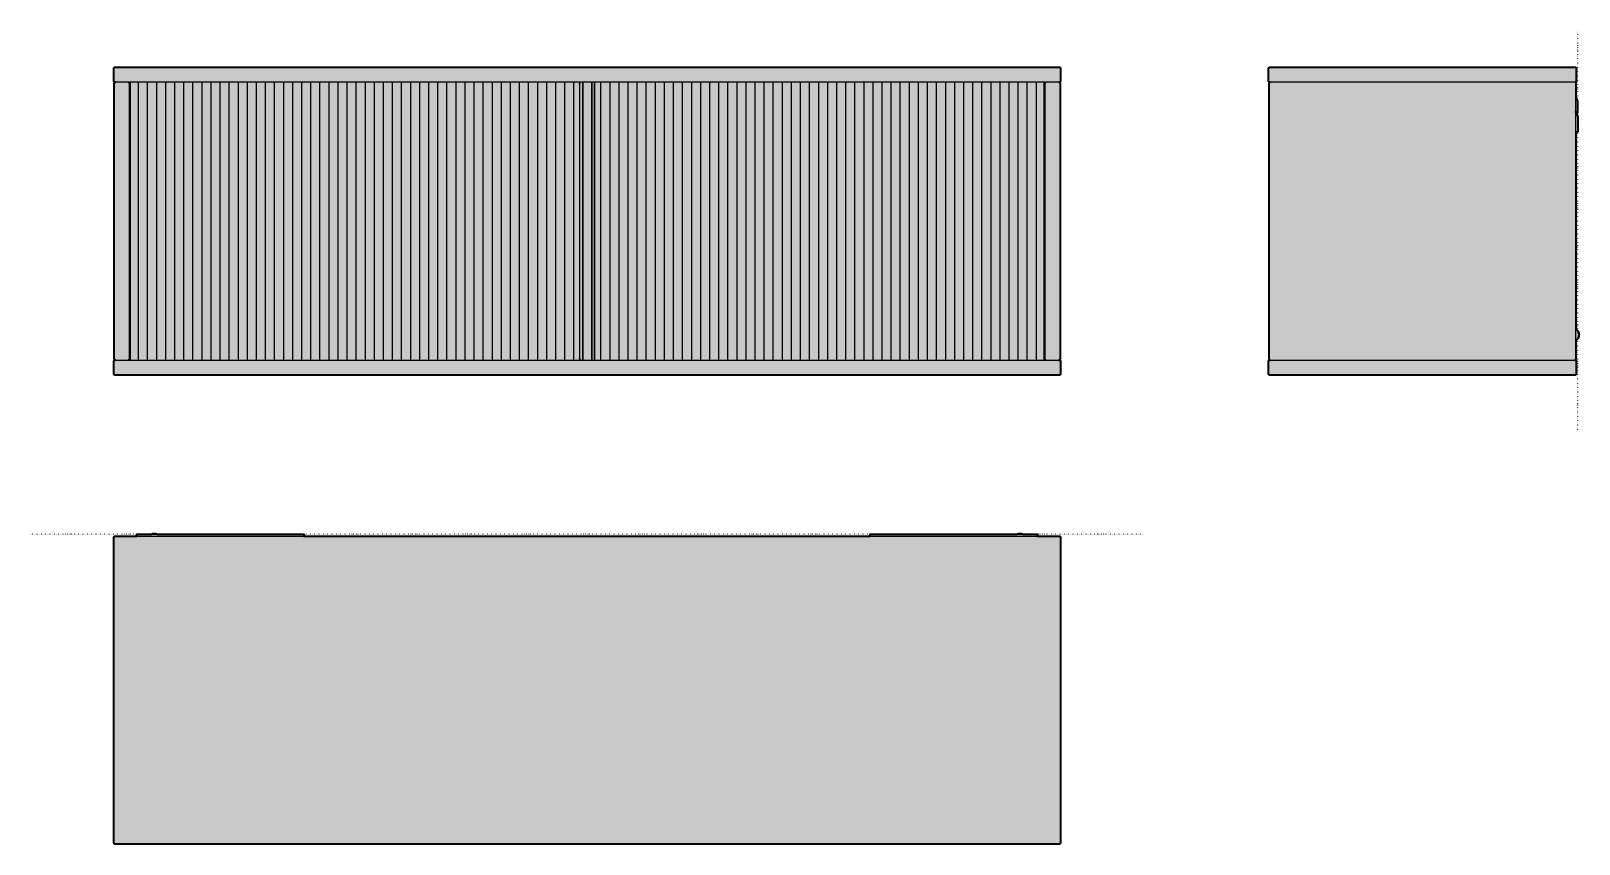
# Model space of a CAD drawing. Header units: millimetres. Extents: x 0 to 1963, y -393 to 638.
import ezdxf

# ---------------------------------------------------------------- set-up
doc = ezdxf.new("R2010")
doc.units = ezdxf.units.MM
doc.linetypes.add('Dots', pattern=[1, 0, -1])
doc.layers.add('Blocks', color=7, linetype='Continuous')
doc.layers.add('Blocks$Fill', color=7, linetype='Continuous', true_color=0xffffff)
for name, color, linetype, lineweight, true_color in [('Blocks$Inner', 7, 'Continuous', 25, 0x007f00), ('Blocks$Outline', 7, 'Continuous', 35, 0xff3f3f), ('Groud', 7, 'Dots', 25, 0x243775)]:
    doc.layers.add(name, color=color, linetype=linetype, lineweight=lineweight, true_color=true_color)

# ---------------------------------------------------------------- blocks, each defined once
blk = doc.blocks.new('Colour Wall Cabinet M w. glass door Side')
at = {"layer": 'Blocks$Fill'}
blk.add_hatch(color=256, dxfattribs=at).paths.add_polyline_path([(-389.9, 440.9), (-390.4, 440.9), (-390.4, 440.9), (-390.5, 440.9), (-390.6, 440.9), (-390.6, 441), (-390.7, 441), (-390.7, 441), (-390.8, 441), (-390.8, 441), (-390.8, 441), (-390.9, 441), (-390.9, 441.1), (-391, 441.1), (-391, 441.1), (-391.1, 441.1), (-391.1, 441.2), (-391.2, 441.2), (-391.2, 441.2), (-391.3, 441.2), (-391.3, 441.3), (-391.3, 441.3), (-391.4, 441.3), (-391.4, 441.4), (-391.4, 441.4), (-391.5, 441.4), (-391.5, 441.5), (-391.5, 441.5), (-391.6, 441.6), (-391.6, 441.6), (-391.6, 441.7), (-391.7, 441.7), (-391.7, 441.7), (-391.7, 441.8), (-391.7, 441.8), (-391.7, 441.9), (-391.8, 441.9), (-391.8, 442), (-391.8, 442), (-391.8, 442.1), (-391.8, 442.1), (-391.8, 442.2), (-391.8, 442.2), (-391.8, 442.3), (-391.8, 442.3), (-391.8, 442.4), (-391.8, 442.4), (-391.8, 458.5), (-391.8, 458.5), (-391.8, 458.6), (-391.8, 458.6), (-391.8, 458.7), (-391.8, 458.7), (-391.8, 458.8), (-391.8, 458.8), (-391.8, 458.9), (-391.8, 458.9), (-391.7, 459), (-391.7, 459), (-391.7, 459.1), (-391.7, 459.1), (-391.7, 459.2), (-391.6, 459.2), (-391.6, 459.3), (-391.6, 459.3), (-391.5, 459.3), (-391.5, 459.4), (-391.5, 459.4), (-391.4, 459.5), (-391.4, 459.5), (-391.4, 459.5), (-391.3, 459.6), (-391.3, 459.6), (-391.3, 459.6), (-391.2, 459.7), (-391.2, 459.7), (-391.1, 459.7), (-391.1, 459.7), (-391, 459.8), (-391, 459.8), (-390.9, 459.8), (-390.9, 459.8), (-390.8, 459.8), (-390.8, 459.9), (-390.8, 459.9), (-390.7, 459.9), (-390.7, 459.9), (-390.6, 459.9), (-390.6, 459.9), (-390.5, 459.9), (-390.4, 459.9), (-390.4, 459.9), (-390.3, 459.9), (-3.3, 459.9), (-3.2, 459.9), (-3.2, 459.9), (-3.1, 459.9), (-3.1, 459.9), (-3, 459.9), (-3, 459.9), (-2.9, 459.9), (-2.9, 459.9), (-2.8, 459.8), (-2.8, 459.8), (-2.7, 459.8), (-2.7, 459.8), (-2.7, 459.8), (-2.6, 459.7), (-2.6, 459.7), (-2.5, 459.7), (-2.5, 459.7), (-2.4, 459.6), (-2.4, 459.6), (-2.4, 459.6), (-2.3, 459.5), (-2.3, 459.5), (-2.3, 459.5), (-2.2, 459.4), (-2.2, 459.4), (-2.2, 459.3), (-2.1, 459.3), (-2.1, 459.3), (-2.1, 459.2), (-2, 459.2), (-2, 459.1), (-2, 459.1), (-2, 459), (-2, 459), (-1.9, 458.9), (-1.9, 458.9), (-1.9, 458.8), (-1.9, 458.8), (-1.9, 458.7), (-1.9, 458.7), (-1.9, 458.6), (-1.9, 458.6), (-1.8, 458.5), (-1.8, 458.5), (-1.8, 458.4), (-1.8, 442.4), (-1.8, 442.3), (-1.9, 442.3), (-1.9, 442.2), (-1.9, 442.2), (-1.9, 442.1), (-1.9, 442.1), (-1.9, 442), (-1.9, 442), (-1.9, 441.9), (-2, 441.9), (-2, 441.8), (-2, 441.8), (-2, 441.7), (-2, 441.7), (-2.1, 441.7), (-2.1, 441.6), (-2.1, 441.6), (-2.2, 441.5), (-2.2, 441.5), (-2.2, 441.4), (-2.3, 441.4), (-2.3, 441.4), (-2.3, 441.3), (-2.4, 441.3), (-2.4, 441.3), (-2.4, 441.2), (-2.5, 441.2), (-2.5, 441.2), (-2.6, 441.2), (-2.6, 441.1), (-2.7, 441.1), (-2.7, 441.1), (-2.7, 441.1), (-2.8, 441), (-2.8, 441), (-2.9, 441), (-2.9, 441), (-3, 441), (-3, 441), (-3.1, 441), (-3.1, 440.9), (-3.2, 440.9), (-3.2, 440.9), (-3.3, 440.9), (-3.3, 440.9), (-3.3, 440.9), (-3.2, 440.9), (-3.2, 440.9), (-3.2, 440.9), (-3.1, 440.9), (-3.1, 440.9), (-3.1, 440.9), (-3, 440.9), (-3, 440.9), (-3, 440.9), (-2.9, 440.9), (-2.9, 440.8), (-2.9, 440.8), (-2.9, 440.8), (-2.8, 440.8), (-2.8, 440.8), (-2.8, 440.8), (-2.7, 440.7), (-2.7, 440.7), (-2.7, 440.7), (-2.7, 440.7), (-2.6, 440.6), (-2.6, 440.6), (-2.6, 440.6), (-2.6, 440.6), (-2.5, 440.5), (-2.5, 440.5), (-2.5, 440.5), (-2.5, 440.5), (-2.5, 440.4), (-2.5, 440.4), (-2.4, 440.4), (-2.4, 440.3), (-2.4, 440.3), (-2.4, 440.3), (-2.4, 440.2), (-2.4, 440.2), (-2.4, 440.2), (-2.4, 440.1), (-2.4, 440.1), (-2.4, 440.1), (-2.4, 440), (-2.3, 440), (-2.3, 440), (-2.3, 439.9), (-2.3, 422.1), (-2.3, 422.1), (-2.3, 422.1), (-2.3, 422), (-2.3, 422), (-2.3, 422), (-2.3, 421.9), (-2.3, 421.9), (-2.3, 421.9), (-2.3, 421.8), (-2.3, 421.8), (-2.3, 421.8), (-2.3, 421.7), (-0.2, 417.1), (-0.2, 417.1), (-0.2, 417), (-0.2, 417), (-0.2, 417), (-0.2, 416.9), (-0.2, 416.9), (-0.2, 416.9), (-0.2, 416.8), (-0.1, 416.8), (-0.1, 416.8), (-0.1, 416.7), (-0.1, 402.9), (-0.1, 402.9), (-0.2, 402.8), (-0.2, 402.8), (-0.2, 402.8), (-0.2, 402.7), (-0.2, 402.7), (-0.2, 402.7), (-0.2, 402.6), (-0.2, 402.6), (-0.2, 402.6), (-0.2, 402.5), (-0.2, 402.5), (-0.3, 402.5), (-0.3, 402.4), (-0.3, 402.4), (-0.3, 402.4), (-0.3, 402.4), (-0.3, 402.3), (-0.4, 402.3), (-0.4, 402.3), (-0.4, 402.3), (-0.4, 402.2), (-0.5, 402.2), (-0.5, 402.2), (-0.5, 402.2), (-0.5, 402.1), (-0.6, 402.1), (-0.6, 402.1), (-0.6, 402.1), (-0.7, 402.1), (-0.7, 402), (-0.7, 402), (-0.7, 402), (-0.8, 402), (-0.8, 402), (-0.8, 402), (-0.9, 402), (-0.9, 402), (-0.9, 402), (-1, 401.9), (-1, 401.9), (-1, 401.9), (-1.1, 401.9), (-1.1, 401.9), (-1.1, 401.9), (-1.3, 401.9), (-1.3, 401.9), (-1.3, 401.9), (-1.4, 401.9), (-1.4, 401.9), (-1.4, 402), (-1.5, 402), (-1.5, 402), (-1.5, 402), (-1.6, 402), (-1.6, 402), (-1.6, 402), (-1.7, 402), (-1.7, 402), (-1.7, 402.1), (-1.7, 402.1), (-1.8, 402.1), (-1.8, 402.1), (-1.8, 402.1), (-1.9, 402.2), (-1.9, 402.2), (-1.9, 402.2), (-1.9, 402.2), (-2, 402.3), (-2, 402.3), (-2, 402.3), (-2, 402.3), (-2, 402.4), (-2.1, 402.4), (-2.1, 402.4), (-2.1, 402.5), (-2.1, 402.5), (-2.1, 402.5), (-2.1, 402.6), (-2.2, 402.6), (-2.2, 402.6), (-2.2, 402.7), (-2.2, 402.7), (-2.2, 402.7), (-2.2, 402.8), (-2.2, 402.8), (-2.2, 402.8), (-2.2, 402.9), (-2.3, 404.7), (-2.3, 404.7), (-2.2, 402.8), (-2.2, 402.7), (-2.2, 402.7), (-2.2, 402.7), (-2.2, 402.6), (-2.2, 402.6), (-2.2, 402.6), (-2.2, 402.5), (-2.1, 402.5), (-2.1, 402.5), (-0.1, 397.8), (-0.1, 397.8), (0, 397.7), (0, 397.7), (0, 397.7), (0, 397.6), (0, 397.6), (0, 397.6), (0, 397.5), (0, 397.5), (0, 397.5), (0, 397.4), (0, 378.6), (0, 378.6), (0, 378.5), (0, 378.5), (0, 378.5), (0, 378.4), (0, 378.4), (0, 378.4), (0, 378.3), (-0.1, 378.3), (-0.1, 378.3), (-0.1, 378.2), (-0.1, 378.2), (-0.1, 378.2), (-0.1, 378.2), (-0.1, 378.1), (-0.2, 378.1), (-0.2, 378.1), (-0.2, 378), (-0.2, 378), (-0.2, 378), (-0.3, 378), (-0.3, 377.9), (-0.3, 377.9), (-0.3, 377.9), (-0.4, 377.9), (-0.4, 377.8), (-0.4, 377.8), (-0.5, 377.8), (-0.5, 377.8), (-0.5, 377.8), (-0.5, 377.8), (-0.6, 377.7), (-0.6, 377.7), (-0.6, 377.7), (-0.7, 377.7), (-0.7, 377.7), (-0.7, 377.7), (-0.8, 377.7), (-0.8, 377.7), (-0.8, 377.7), (-0.9, 377.7), (-0.9, 377.6), (-0.9, 377.6), (-1, 377.6), (-1, 377.6), (-2, 377.6), (-2.1, 377.6), (-2.1, 377.6), (-2.1, 377.7), (-2.2, 377.7), (-2.2, 377.7), (-2.2, 377.7), (-2.3, 377.7), (-2.3, 377.7), (-2.3, 377.7), (-2.3, 377.7), (-2.3, 128.2), (-1.9, 127.9), (-1.6, 127.7), (-1.4, 127.5), (-1.2, 127.4), (-1, 127.2), (-0.8, 127), (-0.6, 126.8), (-0.4, 126.6), (-0.2, 126.4), (-0.1, 126.1), (0.1, 125.9), (0.3, 125.7), (0.4, 125.5), (0.6, 125.2), (0.7, 125), (0.8, 124.7), (0.9, 124.5), (1.1, 124.2), (1.2, 123.9), (1.2, 123.7), (1.3, 123.4), (1.4, 123.1), (1.5, 122.9), (1.5, 122.6), (1.6, 122.3), (1.6, 122), (1.6, 121.8), (1.6, 121.5), (1.7, 121.2), (1.7, 120.7), (1.6, 120.4), (1.6, 120.1), (1.6, 119.8), (1.6, 119.5), (1.5, 119.3), (1.5, 119), (1.4, 118.7), (1.3, 118.5), (1.2, 118.2), (1.2, 117.9), (1.1, 117.7), (0.9, 117.4), (0.8, 117.1), (0.7, 116.9), (0.6, 116.7), (0.4, 116.4), (0.3, 116.2), (0.1, 116), (-0.1, 115.7), (-0.2, 115.5), (-0.4, 115.3), (-0.6, 115.1), (-0.8, 114.9), (-1, 114.7), (-1.2, 114.5), (-1.4, 114.3), (-1.6, 114.2), (-1.9, 114), (-2.1, 113.9), (-2.3, 113.7), (-2.3, 90.4), (-2.3, 90.3), (-2.4, 90.3), (-2.4, 90.2), (-2.4, 90.2), (-2.4, 90.1), (-2.4, 90.1), (-2.4, 90), (-2.4, 90), (-2.4, 89.9), (-2.5, 89.9), (-2.5, 89.8), (-2.5, 89.8), (-2.5, 89.7), (-2.5, 89.7), (-2.6, 89.7), (-2.6, 89.6), (-2.6, 89.6), (-2.7, 89.5), (-2.7, 89.5), (-2.7, 89.4), (-2.8, 89.4), (-2.8, 89.4), (-2.8, 89.3), (-2.9, 89.3), (-2.9, 89.3), (-2.9, 89.2), (-3, 89.2), (-3, 89.2), (-3.1, 89.2), (-3.1, 89.1), (-3.2, 89.1), (-3.2, 89.1), (-3.2, 89.1), (-3.3, 89), (-3.3, 89), (-3.4, 89), (-3.4, 89), (-3.5, 89), (-3.5, 89), (-3.6, 89), (-3.6, 88.9), (-3.7, 88.9), (-3.7, 88.9), (-3.8, 88.9), (-3.3, 88.9), (-3.2, 88.9), (-3.2, 88.9), (-3.1, 88.9), (-3.1, 88.9), (-3, 88.9), (-3, 88.9), (-2.9, 88.9), (-2.9, 88.9), (-2.8, 88.8), (-2.8, 88.8), (-2.7, 88.8), (-2.7, 88.8), (-2.7, 88.8), (-2.6, 88.7), (-2.6, 88.7), (-2.5, 88.7), (-2.5, 88.7), (-2.4, 88.6), (-2.4, 88.6), (-2.4, 88.6), (-2.3, 88.5), (-2.3, 88.5), (-2.3, 88.5), (-2.2, 88.4), (-2.2, 88.4), (-2.2, 88.3), (-2.1, 88.3), (-2.1, 88.3), (-2.1, 88.2), (-2, 88.2), (-2, 88.1), (-2, 88.1), (-2, 88), (-2, 88), (-1.9, 87.9), (-1.9, 87.9), (-1.9, 87.8), (-1.9, 87.8), (-1.9, 87.7), (-1.9, 87.7), (-1.9, 87.6), (-1.9, 87.6), (-1.8, 87.5), (-1.8, 87.5), (-1.8, 87.4), (-1.8, 71.4), (-1.8, 71.3), (-1.9, 71.3), (-1.9, 71.2), (-1.9, 71.2), (-1.9, 71.1), (-1.9, 71.1), (-1.9, 71), (-1.9, 71), (-1.9, 70.9), (-2, 70.9), (-2, 70.8), (-2, 70.8), (-2, 70.7), (-2, 70.7), (-2.1, 70.7), (-2.1, 70.6), (-2.1, 70.6), (-2.2, 70.5), (-2.2, 70.5), (-2.2, 70.4), (-2.3, 70.4), (-2.3, 70.4), (-2.3, 70.3), (-2.4, 70.3), (-2.4, 70.3), (-2.4, 70.2), (-2.5, 70.2), (-2.5, 70.2), (-2.6, 70.2), (-2.6, 70.1), (-2.7, 70.1), (-2.7, 70.1), (-2.7, 70.1), (-2.8, 70), (-2.8, 70), (-2.9, 70), (-2.9, 70), (-3, 70), (-3, 70), (-3.1, 70), (-3.1, 69.9), (-3.2, 69.9), (-3.2, 69.9), (-3.3, 69.9), (-3.3, 69.9), (-390.4, 69.9), (-390.4, 69.9), (-390.5, 69.9), (-390.6, 69.9), (-390.6, 70), (-390.7, 70), (-390.7, 70), (-390.8, 70), (-390.8, 70), (-390.8, 70), (-390.9, 70), (-390.9, 70.1), (-391, 70.1), (-391, 70.1), (-391.1, 70.1), (-391.1, 70.2), (-391.2, 70.2), (-391.2, 70.2), (-391.3, 70.2), (-391.3, 70.3), (-391.3, 70.3), (-391.4, 70.3), (-391.4, 70.4), (-391.4, 70.4), (-391.5, 70.4), (-391.5, 70.5), (-391.5, 70.5), (-391.6, 70.6), (-391.6, 70.6), (-391.6, 70.7), (-391.7, 70.7), (-391.7, 70.7), (-391.7, 70.8), (-391.7, 70.8), (-391.7, 70.9), (-391.8, 70.9), (-391.8, 71), (-391.8, 71), (-391.8, 71.1), (-391.8, 71.1), (-391.8, 71.2), (-391.8, 71.2), (-391.8, 71.3), (-391.8, 71.3), (-391.8, 71.4), (-391.8, 71.4), (-391.8, 87.5), (-391.8, 87.5), (-391.8, 87.6), (-391.8, 87.6), (-391.8, 87.7), (-391.8, 87.7), (-391.8, 87.8), (-391.8, 87.8), (-391.8, 87.9), (-391.8, 87.9), (-391.7, 88), (-391.7, 88), (-391.7, 88.1), (-391.7, 88.1), (-391.7, 88.2), (-391.6, 88.2), (-391.6, 88.3), (-391.6, 88.3), (-391.5, 88.3), (-391.5, 88.4), (-391.5, 88.4), (-391.4, 88.5), (-391.4, 88.5), (-391.4, 88.5), (-391.3, 88.6), (-391.3, 88.6), (-391.3, 88.6), (-391.2, 88.7), (-391.2, 88.7), (-391.1, 88.7), (-391.1, 88.7), (-391, 88.8), (-391, 88.8), (-390.9, 88.8), (-390.9, 88.8), (-390.8, 88.8), (-390.8, 88.9), (-390.8, 88.9), (-390.7, 88.9), (-390.7, 88.9), (-390.6, 88.9), (-390.6, 88.9), (-390.5, 88.9), (-390.4, 88.9), (-390.4, 88.9), (-390.3, 88.9), (-389.9, 88.9), (-390, 88.9), (-390.1, 88.9), (-390.1, 89), (-390.2, 89), (-390.2, 89), (-390.3, 89), (-390.3, 89), (-390.3, 89), (-390.4, 89), (-390.4, 89.1), (-390.5, 89.1), (-390.5, 89.1), (-390.6, 89.1), (-390.6, 89.2), (-390.7, 89.2), (-390.7, 89.2), (-390.8, 89.2), (-390.8, 89.3), (-390.8, 89.3), (-390.9, 89.3), (-390.9, 89.4), (-390.9, 89.4), (-391, 89.4), (-391, 89.5), (-391, 89.5), (-391.1, 89.6), (-391.1, 89.6), (-391.1, 89.7), (-391.2, 89.7), (-391.2, 89.7), (-391.2, 89.8), (-391.2, 89.8), (-391.2, 89.9), (-391.3, 89.9), (-391.3, 90), (-391.3, 90), (-391.3, 90.1), (-391.3, 90.1), (-391.3, 90.2), (-391.3, 90.2), (-391.3, 90.3), (-391.3, 90.3), (-391.3, 90.4), (-391.3, 90.4), (-391.3, 439.5), (-391.3, 439.5), (-391.3, 439.6), (-391.3, 439.6), (-391.3, 439.7), (-391.3, 439.7), (-391.3, 439.8), (-391.3, 439.8), (-391.3, 439.9), (-391.3, 439.9), (-391.2, 440), (-391.2, 440), (-391.2, 440.1), (-391.2, 440.1), (-391.2, 440.2), (-391.1, 440.2), (-391.1, 440.3), (-391.1, 440.3), (-391, 440.3), (-391, 440.4), (-391, 440.4), (-390.9, 440.5), (-390.9, 440.5), (-390.9, 440.5), (-390.8, 440.6), (-390.8, 440.6), (-390.8, 440.6), (-390.7, 440.7), (-390.7, 440.7), (-390.6, 440.7), (-390.6, 440.7), (-390.5, 440.8), (-390.5, 440.8), (-390.4, 440.8), (-390.4, 440.8), (-390.3, 440.8), (-390.3, 440.9), (-390.3, 440.9), (-390.2, 440.9), (-390.2, 440.9), (-390.1, 440.9), (-390.1, 440.9), (-390, 440.9), (-389.9, 440.9), (-389.9, 440.9)], flags=0)
at = {"layer": 'Blocks$Inner'}
for points in [[(-3.8, 88.9), (-3.8, 88.9), (-3.7, 88.9), (-3.7, 88.9), (-3.6, 88.9), (-3.6, 89), (-3.5, 89), (-3.5, 89), (-3.4, 89), (-3.4, 89), (-3.3, 89), (-3.3, 89), (-3.2, 89.1), (-3.2, 89.1), (-3.2, 89.1), (-3.1, 89.1), (-3.1, 89.2), (-3, 89.2), (-3, 89.2), (-2.9, 89.2), (-2.9, 89.3), (-2.9, 89.3), (-2.8, 89.3), (-2.8, 89.4), (-2.8, 89.4), (-2.7, 89.4), (-2.7, 89.5), (-2.7, 89.5), (-2.6, 89.6), (-2.6, 89.6), (-2.6, 89.7), (-2.5, 89.7), (-2.5, 89.7), (-2.5, 89.8), (-2.5, 89.8), (-2.5, 89.9), (-2.4, 89.9), (-2.4, 90), (-2.4, 90), (-2.4, 90.1), (-2.4, 90.1), (-2.4, 90.2), (-2.4, 90.2), (-2.4, 90.3), (-2.3, 90.3), (-2.3, 90.4), (-2.3, 90.4), (-2.3, 439.9), (-2.3, 440), (-2.3, 440), (-2.4, 440), (-2.4, 440.1), (-2.4, 440.1), (-2.4, 440.1), (-2.4, 440.2), (-2.4, 440.2), (-2.4, 440.2), (-2.4, 440.3), (-2.4, 440.3), (-2.4, 440.3), (-2.4, 440.4), (-2.5, 440.4), (-2.5, 440.4), (-2.5, 440.5), (-2.5, 440.5), (-2.5, 440.5), (-2.5, 440.5), (-2.6, 440.6), (-2.6, 440.6), (-2.6, 440.6), (-2.6, 440.6), (-2.7, 440.7), (-2.7, 440.7), (-2.7, 440.7), (-2.7, 440.7), (-2.8, 440.8), (-2.8, 440.8), (-2.8, 440.8), (-2.9, 440.8), (-2.9, 440.8), (-2.9, 440.8), (-2.9, 440.9), (-3, 440.9), (-3, 440.9), (-3, 440.9), (-3.1, 440.9), (-3.1, 440.9), (-3.1, 440.9), (-3.2, 440.9), (-3.2, 440.9), (-3.2, 440.9), (-3.3, 440.9), (-3.3, 440.9), (-3.3, 440.9), (-390.3, 440.9), (-390.4, 440.9), (-390.4, 440.9), (-390.5, 440.9), (-390.6, 440.9), (-390.6, 441), (-390.7, 441), (-390.7, 441), (-390.8, 441), (-390.8, 441), (-390.8, 441), (-390.9, 441), (-390.9, 441.1), (-391, 441.1), (-391, 441.1), (-391.1, 441.1), (-391.1, 441.2), (-391.2, 441.2), (-391.2, 441.2), (-391.3, 441.2), (-391.3, 441.3), (-391.3, 441.3), (-391.4, 441.3), (-391.4, 441.4), (-391.4, 441.4), (-391.5, 441.4), (-391.5, 441.5), (-391.5, 441.5), (-391.6, 441.6), (-391.6, 441.6), (-391.6, 441.7), (-391.7, 441.7), (-391.7, 441.7), (-391.7, 441.8), (-391.7, 441.8), (-391.7, 441.9), (-391.8, 441.9), (-391.8, 442), (-391.8, 442), (-391.8, 442.1), (-391.8, 442.1), (-391.8, 442.2), (-391.8, 442.2), (-391.8, 442.3), (-391.8, 442.3), (-391.8, 442.4), (-391.8, 442.4), (-391.8, 458.4), (-391.8, 458.5), (-391.8, 458.5), (-391.8, 458.6), (-391.8, 458.6), (-391.8, 458.7), (-391.8, 458.7), (-391.8, 458.8), (-391.8, 458.8), (-391.8, 458.9), (-391.8, 458.9), (-391.7, 459), (-391.7, 459), (-391.7, 459.1), (-391.7, 459.1), (-391.7, 459.2), (-391.6, 459.2), (-391.6, 459.3), (-391.6, 459.3), (-391.5, 459.3), (-391.5, 459.4), (-391.5, 459.4), (-391.4, 459.5), (-391.4, 459.5), (-391.4, 459.5), (-391.3, 459.6), (-391.3, 459.6), (-391.3, 459.6), (-391.2, 459.7), (-391.2, 459.7), (-391.1, 459.7), (-391.1, 459.7), (-391, 459.8), (-391, 459.8), (-390.9, 459.8), (-390.9, 459.8), (-390.8, 459.8), (-390.8, 459.9), (-390.8, 459.9), (-390.7, 459.9), (-390.7, 459.9), (-390.6, 459.9), (-390.6, 459.9), (-390.5, 459.9), (-390.4, 459.9), (-390.4, 459.9), (-390.3, 459.9), (-3.3, 459.9), (-3.3, 459.9), (-3.2, 459.9), (-3.2, 459.9), (-3.1, 459.9), (-3.1, 459.9), (-3, 459.9), (-3, 459.9), (-2.9, 459.9), (-2.9, 459.9), (-2.8, 459.8), (-2.8, 459.8), (-2.7, 459.8), (-2.7, 459.8), (-2.7, 459.8), (-2.6, 459.7), (-2.6, 459.7), (-2.5, 459.7), (-2.5, 459.7), (-2.4, 459.6), (-2.4, 459.6), (-2.4, 459.6), (-2.3, 459.5), (-2.3, 459.5), (-2.3, 459.5), (-2.2, 459.4), (-2.2, 459.4), (-2.2, 459.3), (-2.1, 459.3), (-2.1, 459.3), (-2.1, 459.2), (-2, 459.2), (-2, 459.1), (-2, 459.1), (-2, 459), (-2, 459), (-1.9, 458.9), (-1.9, 458.9), (-1.9, 458.8), (-1.9, 458.8), (-1.9, 458.7), (-1.9, 458.7), (-1.9, 458.6), (-1.9, 458.6), (-1.8, 458.5), (-1.8, 458.5), (-1.8, 458.4), (-1.8, 442.4), (-1.8, 442.4), (-1.8, 442.3), (-1.9, 442.3), (-1.9, 442.2), (-1.9, 442.2), (-1.9, 442.1), (-1.9, 442.1), (-1.9, 442), (-1.9, 442), (-1.9, 441.9), (-2, 441.9), (-2, 441.8), (-2, 441.8), (-2, 441.7), (-2, 441.7), (-2.1, 441.7), (-2.1, 441.6), (-2.1, 441.6), (-2.2, 441.5), (-2.2, 441.5), (-2.2, 441.4), (-2.3, 441.4), (-2.3, 441.4), (-2.3, 441.3), (-2.4, 441.3), (-2.4, 441.3), (-2.4, 441.2), (-2.5, 441.2), (-2.5, 441.2), (-2.6, 441.2), (-2.6, 441.1), (-2.7, 441.1), (-2.7, 441.1), (-2.7, 441.1), (-2.8, 441), (-2.8, 441), (-2.9, 441), (-2.9, 441), (-3, 441), (-3, 441), (-3.1, 441), (-3.1, 440.9), (-3.2, 440.9), (-3.2, 440.9), (-3.3, 440.9), (-3.3, 440.9)], [(-389.8, 88.9), (-389.9, 88.9), (-389.9, 88.9), (-390, 88.9), (-390.1, 88.9), (-390.1, 89), (-390.2, 89), (-390.2, 89), (-390.3, 89), (-390.3, 89), (-390.3, 89), (-390.4, 89), (-390.4, 89.1), (-390.5, 89.1), (-390.5, 89.1), (-390.6, 89.1), (-390.6, 89.2), (-390.7, 89.2), (-390.7, 89.2), (-390.8, 89.2), (-390.8, 89.3), (-390.8, 89.3), (-390.9, 89.3), (-390.9, 89.4), (-390.9, 89.4), (-391, 89.4), (-391, 89.5), (-391, 89.5), (-391.1, 89.6), (-391.1, 89.6), (-391.1, 89.7), (-391.2, 89.7), (-391.2, 89.7), (-391.2, 89.8), (-391.2, 89.8), (-391.2, 89.9), (-391.3, 89.9), (-391.3, 90), (-391.3, 90), (-391.3, 90.1), (-391.3, 90.1), (-391.3, 90.2), (-391.3, 90.2), (-391.3, 90.3), (-391.3, 90.3), (-391.3, 90.4), (-391.3, 90.4), (-391.3, 439.4), (-391.3, 439.5), (-391.3, 439.5), (-391.3, 439.6), (-391.3, 439.6), (-391.3, 439.7), (-391.3, 439.7), (-391.3, 439.8), (-391.3, 439.8), (-391.3, 439.9), (-391.3, 439.9), (-391.2, 440), (-391.2, 440), (-391.2, 440.1), (-391.2, 440.1), (-391.2, 440.2), (-391.1, 440.2), (-391.1, 440.3), (-391.1, 440.3), (-391, 440.3), (-391, 440.4), (-391, 440.4), (-390.9, 440.5), (-390.9, 440.5), (-390.9, 440.5), (-390.8, 440.6), (-390.8, 440.6), (-390.8, 440.6), (-390.7, 440.7), (-390.7, 440.7), (-390.6, 440.7), (-390.6, 440.7), (-390.5, 440.8), (-390.5, 440.8), (-390.4, 440.8), (-390.4, 440.8), (-390.3, 440.8), (-390.3, 440.9), (-390.3, 440.9), (-390.2, 440.9), (-390.2, 440.9), (-390.1, 440.9), (-390.1, 440.9), (-390, 440.9), (-389.9, 440.9), (-389.9, 440.9), (-389.8, 440.9)], [(-2.3, 422.1), (-2.3, 422.1), (-2.3, 422.1), (-2.3, 422), (-2.3, 422), (-2.3, 422), (-2.3, 421.9), (-2.3, 421.9), (-2.3, 421.9), (-2.3, 421.8), (-2.3, 421.8), (-2.3, 421.8), (-2.3, 421.7), (-0.2, 417.1), (-0.2, 417.1), (-0.2, 417.1), (-0.2, 417), (-0.2, 417), (-0.2, 417), (-0.2, 416.9), (-0.2, 416.9), (-0.2, 416.9), (-0.2, 416.8), (-0.1, 416.8), (-0.1, 416.8), (-0.1, 416.7), (-0.1, 402.9), (-0.1, 402.9), (-0.1, 402.9), (-0.2, 402.8), (-0.2, 402.8), (-0.2, 402.8), (-0.2, 402.7), (-0.2, 402.7), (-0.2, 402.7), (-0.2, 402.6), (-0.2, 402.6), (-0.2, 402.6), (-0.2, 402.5), (-0.2, 402.5), (-0.3, 402.5), (-0.3, 402.4), (-0.3, 402.4), (-0.3, 402.4), (-0.3, 402.4), (-0.3, 402.3), (-0.4, 402.3), (-0.4, 402.3), (-0.4, 402.3), (-0.4, 402.2), (-0.5, 402.2), (-0.5, 402.2), (-0.5, 402.2), (-0.5, 402.1), (-0.6, 402.1), (-0.6, 402.1), (-0.6, 402.1), (-0.7, 402.1), (-0.7, 402), (-0.7, 402), (-0.7, 402), (-0.8, 402), (-0.8, 402), (-0.8, 402), (-0.9, 402), (-0.9, 402), (-0.9, 402), (-1, 401.9), (-1, 401.9), (-1, 401.9), (-1.1, 401.9), (-1.1, 401.9), (-1.1, 401.9), (-1.2, 401.9), (-1.3, 401.9), (-1.3, 401.9), (-1.3, 401.9), (-1.4, 401.9), (-1.4, 401.9), (-1.4, 402), (-1.5, 402), (-1.5, 402), (-1.5, 402), (-1.6, 402), (-1.6, 402), (-1.6, 402), (-1.7, 402), (-1.7, 402), (-1.7, 402.1), (-1.7, 402.1), (-1.8, 402.1), (-1.8, 402.1), (-1.8, 402.1), (-1.9, 402.2), (-1.9, 402.2), (-1.9, 402.2), (-1.9, 402.2), (-2, 402.3), (-2, 402.3), (-2, 402.3), (-2, 402.3), (-2, 402.4), (-2.1, 402.4), (-2.1, 402.4), (-2.1, 402.5), (-2.1, 402.5), (-2.1, 402.5), (-2.1, 402.6), (-2.2, 402.6), (-2.2, 402.6), (-2.2, 402.7), (-2.2, 402.7), (-2.2, 402.7), (-2.2, 402.8), (-2.2, 402.8), (-2.2, 402.8), (-2.2, 402.9), (-2.3, 404.7)], [(-2.3, 404.7), (-2.2, 402.8), (-2.2, 402.8), (-2.2, 402.7), (-2.2, 402.7), (-2.2, 402.7), (-2.2, 402.6), (-2.2, 402.6), (-2.2, 402.6), (-2.2, 402.5), (-2.1, 402.5), (-2.1, 402.5), (-0.1, 397.8), (-0.1, 397.8), (-0.1, 397.8), (0, 397.7), (0, 397.7), (0, 397.7), (0, 397.6), (0, 397.6), (0, 397.6), (0, 397.5), (0, 397.5), (0, 397.5), (0, 397.4), (0, 378.6), (0, 378.6), (0, 378.6), (0, 378.5), (0, 378.5), (0, 378.5), (0, 378.4), (0, 378.4), (0, 378.4), (0, 378.3), (-0.1, 378.3), (-0.1, 378.3), (-0.1, 378.2), (-0.1, 378.2), (-0.1, 378.2), (-0.1, 378.2), (-0.1, 378.1), (-0.2, 378.1), (-0.2, 378.1), (-0.2, 378), (-0.2, 378), (-0.2, 378), (-0.3, 378), (-0.3, 377.9), (-0.3, 377.9), (-0.3, 377.9), (-0.4, 377.9), (-0.4, 377.8), (-0.4, 377.8), (-0.5, 377.8), (-0.5, 377.8), (-0.5, 377.8), (-0.5, 377.8), (-0.6, 377.7), (-0.6, 377.7), (-0.6, 377.7), (-0.7, 377.7), (-0.7, 377.7), (-0.7, 377.7), (-0.8, 377.7), (-0.8, 377.7), (-0.8, 377.7), (-0.9, 377.7), (-0.9, 377.6), (-0.9, 377.6), (-1, 377.6), (-1, 377.6), (-2, 377.6), (-2, 377.6), (-2.1, 377.6), (-2.1, 377.6), (-2.1, 377.7), (-2.2, 377.7), (-2.2, 377.7), (-2.2, 377.7), (-2.3, 377.7), (-2.3, 377.7), (-2.3, 377.7), (-2.3, 377.7)], [(-2.3, 128.2), (-2.1, 128), (-1.9, 127.9), (-1.6, 127.7), (-1.4, 127.5), (-1.2, 127.4), (-1, 127.2), (-0.8, 127), (-0.6, 126.8), (-0.4, 126.6), (-0.2, 126.4), (-0.1, 126.1), (0.1, 125.9), (0.3, 125.7), (0.4, 125.5), (0.6, 125.2), (0.7, 125), (0.8, 124.7), (0.9, 124.5), (1.1, 124.2), (1.2, 123.9), (1.2, 123.7), (1.3, 123.4), (1.4, 123.1), (1.5, 122.9), (1.5, 122.6), (1.6, 122.3), (1.6, 122), (1.6, 121.8), (1.6, 121.5), (1.7, 121.2), (1.7, 120.9), (1.7, 120.7), (1.6, 120.4), (1.6, 120.1), (1.6, 119.8), (1.6, 119.5), (1.5, 119.3), (1.5, 119), (1.4, 118.7), (1.3, 118.5), (1.2, 118.2), (1.2, 117.9), (1.1, 117.7), (0.9, 117.4), (0.8, 117.1), (0.7, 116.9), (0.6, 116.7), (0.4, 116.4), (0.3, 116.2), (0.1, 116), (-0.1, 115.7), (-0.2, 115.5), (-0.4, 115.3), (-0.6, 115.1), (-0.8, 114.9), (-1, 114.7), (-1.2, 114.5), (-1.4, 114.3), (-1.6, 114.2), (-1.9, 114), (-2.1, 113.9), (-2.3, 113.7)]]:
    blk.add_lwpolyline(points, dxfattribs=at)
blk.add_lwpolyline([(-390.3, 88.9), (-3.3, 88.9), (-3.3, 88.9), (-3.2, 88.9), (-3.2, 88.9), (-3.1, 88.9), (-3.1, 88.9), (-3, 88.9), (-3, 88.9), (-2.9, 88.9), (-2.9, 88.9), (-2.8, 88.8), (-2.8, 88.8), (-2.7, 88.8), (-2.7, 88.8), (-2.7, 88.8), (-2.6, 88.7), (-2.6, 88.7), (-2.5, 88.7), (-2.5, 88.7), (-2.4, 88.6), (-2.4, 88.6), (-2.4, 88.6), (-2.3, 88.5), (-2.3, 88.5), (-2.3, 88.5), (-2.2, 88.4), (-2.2, 88.4), (-2.2, 88.3), (-2.1, 88.3), (-2.1, 88.3), (-2.1, 88.2), (-2, 88.2), (-2, 88.1), (-2, 88.1), (-2, 88), (-2, 88), (-1.9, 87.9), (-1.9, 87.9), (-1.9, 87.8), (-1.9, 87.8), (-1.9, 87.7), (-1.9, 87.7), (-1.9, 87.6), (-1.9, 87.6), (-1.8, 87.5), (-1.8, 87.5), (-1.8, 87.4), (-1.8, 71.4), (-1.8, 71.4), (-1.8, 71.3), (-1.9, 71.3), (-1.9, 71.2), (-1.9, 71.2), (-1.9, 71.1), (-1.9, 71.1), (-1.9, 71), (-1.9, 71), (-1.9, 70.9), (-2, 70.9), (-2, 70.8), (-2, 70.8), (-2, 70.7), (-2, 70.7), (-2.1, 70.7), (-2.1, 70.6), (-2.1, 70.6), (-2.2, 70.5), (-2.2, 70.5), (-2.2, 70.4), (-2.3, 70.4), (-2.3, 70.4), (-2.3, 70.3), (-2.4, 70.3), (-2.4, 70.3), (-2.4, 70.2), (-2.5, 70.2), (-2.5, 70.2), (-2.6, 70.2), (-2.6, 70.1), (-2.7, 70.1), (-2.7, 70.1), (-2.7, 70.1), (-2.8, 70), (-2.8, 70), (-2.9, 70), (-2.9, 70), (-3, 70), (-3, 70), (-3.1, 70), (-3.1, 69.9), (-3.2, 69.9), (-3.2, 69.9), (-3.3, 69.9), (-3.3, 69.9), (-390.3, 69.9), (-390.4, 69.9), (-390.4, 69.9), (-390.5, 69.9), (-390.6, 69.9), (-390.6, 70), (-390.7, 70), (-390.7, 70), (-390.8, 70), (-390.8, 70), (-390.8, 70), (-390.9, 70), (-390.9, 70.1), (-391, 70.1), (-391, 70.1), (-391.1, 70.1), (-391.1, 70.2), (-391.2, 70.2), (-391.2, 70.2), (-391.3, 70.2), (-391.3, 70.3), (-391.3, 70.3), (-391.4, 70.3), (-391.4, 70.4), (-391.4, 70.4), (-391.5, 70.4), (-391.5, 70.5), (-391.5, 70.5), (-391.6, 70.6), (-391.6, 70.6), (-391.6, 70.7), (-391.7, 70.7), (-391.7, 70.7), (-391.7, 70.8), (-391.7, 70.8), (-391.7, 70.9), (-391.8, 70.9), (-391.8, 71), (-391.8, 71), (-391.8, 71.1), (-391.8, 71.1), (-391.8, 71.2), (-391.8, 71.2), (-391.8, 71.3), (-391.8, 71.3), (-391.8, 71.4), (-391.8, 71.4), (-391.8, 87.4), (-391.8, 87.5), (-391.8, 87.5), (-391.8, 87.6), (-391.8, 87.6), (-391.8, 87.7), (-391.8, 87.7), (-391.8, 87.8), (-391.8, 87.8), (-391.8, 87.9), (-391.8, 87.9), (-391.7, 88), (-391.7, 88), (-391.7, 88.1), (-391.7, 88.1), (-391.7, 88.2), (-391.6, 88.2), (-391.6, 88.3), (-391.6, 88.3), (-391.5, 88.3), (-391.5, 88.4), (-391.5, 88.4), (-391.4, 88.5), (-391.4, 88.5), (-391.4, 88.5), (-391.3, 88.6), (-391.3, 88.6), (-391.3, 88.6), (-391.2, 88.7), (-391.2, 88.7), (-391.1, 88.7), (-391.1, 88.7), (-391, 88.8), (-391, 88.8), (-390.9, 88.8), (-390.9, 88.8), (-390.8, 88.8), (-390.8, 88.9), (-390.8, 88.9), (-390.7, 88.9), (-390.7, 88.9), (-390.6, 88.9), (-390.6, 88.9), (-390.5, 88.9), (-390.4, 88.9), (-390.4, 88.9)], close=True, dxfattribs=at)
at = {"layer": 'Blocks$Outline'}
for points in [[(-389.9, 440.9), (-390.3, 440.9), (-390.4, 440.9), (-390.4, 440.9), (-390.5, 440.9), (-390.6, 440.9), (-390.6, 441), (-390.7, 441), (-390.7, 441), (-390.8, 441), (-390.8, 441), (-390.8, 441), (-390.9, 441), (-390.9, 441.1), (-391, 441.1), (-391, 441.1), (-391.1, 441.1), (-391.1, 441.2), (-391.2, 441.2), (-391.2, 441.2), (-391.3, 441.2), (-391.3, 441.3), (-391.3, 441.3), (-391.4, 441.3), (-391.4, 441.4), (-391.4, 441.4), (-391.5, 441.4), (-391.5, 441.5), (-391.5, 441.5), (-391.6, 441.6), (-391.6, 441.6), (-391.6, 441.7), (-391.7, 441.7), (-391.7, 441.7), (-391.7, 441.8), (-391.7, 441.8), (-391.7, 441.9), (-391.8, 441.9), (-391.8, 442), (-391.8, 442), (-391.8, 442.1), (-391.8, 442.1), (-391.8, 442.2), (-391.8, 442.2), (-391.8, 442.3), (-391.8, 442.3), (-391.8, 442.4), (-391.8, 442.4), (-391.8, 458.4), (-391.8, 458.5), (-391.8, 458.5), (-391.8, 458.6), (-391.8, 458.6), (-391.8, 458.7), (-391.8, 458.7), (-391.8, 458.8), (-391.8, 458.8), (-391.8, 458.9), (-391.8, 458.9), (-391.7, 459), (-391.7, 459), (-391.7, 459.1), (-391.7, 459.1), (-391.7, 459.2), (-391.6, 459.2), (-391.6, 459.3), (-391.6, 459.3), (-391.5, 459.3), (-391.5, 459.4), (-391.5, 459.4), (-391.4, 459.5), (-391.4, 459.5), (-391.4, 459.5), (-391.3, 459.6), (-391.3, 459.6), (-391.3, 459.6), (-391.2, 459.7), (-391.2, 459.7), (-391.1, 459.7), (-391.1, 459.7), (-391, 459.8), (-391, 459.8), (-390.9, 459.8), (-390.9, 459.8), (-390.8, 459.8), (-390.8, 459.9), (-390.8, 459.9), (-390.7, 459.9), (-390.7, 459.9), (-390.6, 459.9), (-390.6, 459.9), (-390.5, 459.9), (-390.4, 459.9), (-390.4, 459.9), (-390.3, 459.9), (-3.3, 459.9), (-3.3, 459.9), (-3.2, 459.9), (-3.2, 459.9), (-3.1, 459.9), (-3.1, 459.9), (-3, 459.9), (-3, 459.9), (-2.9, 459.9), (-2.9, 459.9), (-2.8, 459.8), (-2.8, 459.8), (-2.7, 459.8), (-2.7, 459.8), (-2.7, 459.8), (-2.6, 459.7), (-2.6, 459.7), (-2.5, 459.7), (-2.5, 459.7), (-2.4, 459.6), (-2.4, 459.6), (-2.4, 459.6), (-2.3, 459.5), (-2.3, 459.5), (-2.3, 459.5), (-2.2, 459.4), (-2.2, 459.4), (-2.2, 459.3), (-2.1, 459.3), (-2.1, 459.3), (-2.1, 459.2), (-2, 459.2), (-2, 459.1), (-2, 459.1), (-2, 459), (-2, 459), (-1.9, 458.9), (-1.9, 458.9), (-1.9, 458.8), (-1.9, 458.8), (-1.9, 458.7), (-1.9, 458.7), (-1.9, 458.6), (-1.9, 458.6), (-1.8, 458.5), (-1.8, 458.5), (-1.8, 458.4), (-1.8, 442.4), (-1.8, 442.4), (-1.8, 442.3), (-1.9, 442.3), (-1.9, 442.2), (-1.9, 442.2), (-1.9, 442.1), (-1.9, 442.1), (-1.9, 442), (-1.9, 442), (-1.9, 441.9), (-2, 441.9), (-2, 441.8), (-2, 441.8), (-2, 441.7), (-2, 441.7), (-2.1, 441.7), (-2.1, 441.6), (-2.1, 441.6), (-2.2, 441.5), (-2.2, 441.5), (-2.2, 441.4), (-2.3, 441.4), (-2.3, 441.4), (-2.3, 441.3), (-2.4, 441.3), (-2.4, 441.3), (-2.4, 441.2), (-2.5, 441.2), (-2.5, 441.2), (-2.6, 441.2), (-2.6, 441.1), (-2.7, 441.1), (-2.7, 441.1), (-2.7, 441.1), (-2.8, 441), (-2.8, 441), (-2.9, 441), (-2.9, 441), (-3, 441), (-3, 441), (-3.1, 441), (-3.1, 440.9), (-3.2, 440.9), (-3.2, 440.9), (-3.3, 440.9), (-3.3, 440.9)], [(-389.9, 88.9), (-389.9, 88.9), (-390, 88.9), (-390.1, 88.9), (-390.1, 89), (-390.2, 89), (-390.2, 89), (-390.3, 89), (-390.3, 89), (-390.3, 89), (-390.4, 89), (-390.4, 89.1), (-390.5, 89.1), (-390.5, 89.1), (-390.6, 89.1), (-390.6, 89.2), (-390.7, 89.2), (-390.7, 89.2), (-390.8, 89.2), (-390.8, 89.3), (-390.8, 89.3), (-390.9, 89.3), (-390.9, 89.4), (-390.9, 89.4), (-391, 89.4), (-391, 89.5), (-391, 89.5), (-391.1, 89.6), (-391.1, 89.6), (-391.1, 89.7), (-391.2, 89.7), (-391.2, 89.7), (-391.2, 89.8), (-391.2, 89.8), (-391.2, 89.9), (-391.3, 89.9), (-391.3, 90), (-391.3, 90), (-391.3, 90.1), (-391.3, 90.1), (-391.3, 90.2), (-391.3, 90.2), (-391.3, 90.3), (-391.3, 90.3), (-391.3, 90.4), (-391.3, 90.4), (-391.3, 439.4), (-391.3, 439.5), (-391.3, 439.5), (-391.3, 439.6), (-391.3, 439.6), (-391.3, 439.7), (-391.3, 439.7), (-391.3, 439.8), (-391.3, 439.8), (-391.3, 439.9), (-391.3, 439.9), (-391.2, 440), (-391.2, 440), (-391.2, 440.1), (-391.2, 440.1), (-391.2, 440.2), (-391.1, 440.2), (-391.1, 440.3), (-391.1, 440.3), (-391, 440.3), (-391, 440.4), (-391, 440.4), (-390.9, 440.5), (-390.9, 440.5), (-390.9, 440.5), (-390.8, 440.6), (-390.8, 440.6), (-390.8, 440.6), (-390.7, 440.7), (-390.7, 440.7), (-390.6, 440.7), (-390.6, 440.7), (-390.5, 440.8), (-390.5, 440.8), (-390.4, 440.8), (-390.4, 440.8), (-390.3, 440.8), (-390.3, 440.9), (-390.3, 440.9), (-390.2, 440.9), (-390.2, 440.9), (-390.1, 440.9), (-390.1, 440.9), (-390, 440.9), (-389.9, 440.9), (-389.9, 440.9), (-389.9, 440.9)], [(-3.3, 440.9), (-3.3, 440.9), (-3.3, 440.9), (-3.2, 440.9), (-3.2, 440.9), (-3.2, 440.9), (-3.1, 440.9), (-3.1, 440.9), (-3.1, 440.9), (-3, 440.9), (-3, 440.9), (-3, 440.9), (-2.9, 440.9), (-2.9, 440.8), (-2.9, 440.8), (-2.9, 440.8), (-2.8, 440.8), (-2.8, 440.8), (-2.8, 440.8), (-2.7, 440.7), (-2.7, 440.7), (-2.7, 440.7), (-2.7, 440.7), (-2.6, 440.6), (-2.6, 440.6), (-2.6, 440.6), (-2.6, 440.6), (-2.5, 440.5), (-2.5, 440.5), (-2.5, 440.5), (-2.5, 440.5), (-2.5, 440.4), (-2.5, 440.4), (-2.4, 440.4), (-2.4, 440.3), (-2.4, 440.3), (-2.4, 440.3), (-2.4, 440.2), (-2.4, 440.2), (-2.4, 440.2), (-2.4, 440.1), (-2.4, 440.1), (-2.4, 440.1), (-2.4, 440), (-2.3, 440), (-2.3, 440), (-2.3, 439.9), (-2.3, 422.1)], [(-2.3, 422.1), (-2.3, 422.1), (-2.3, 422.1), (-2.3, 422), (-2.3, 422), (-2.3, 422), (-2.3, 421.9), (-2.3, 421.9), (-2.3, 421.9), (-2.3, 421.8), (-2.3, 421.8), (-2.3, 421.8), (-2.3, 421.7), (-0.2, 417.1), (-0.2, 417.1), (-0.2, 417.1), (-0.2, 417), (-0.2, 417), (-0.2, 417), (-0.2, 416.9), (-0.2, 416.9), (-0.2, 416.9), (-0.2, 416.8), (-0.1, 416.8), (-0.1, 416.8), (-0.1, 416.7), (-0.1, 402.9), (-0.1, 402.9), (-0.1, 402.9), (-0.2, 402.8), (-0.2, 402.8), (-0.2, 402.8), (-0.2, 402.7), (-0.2, 402.7), (-0.2, 402.7), (-0.2, 402.6), (-0.2, 402.6), (-0.2, 402.6), (-0.2, 402.5), (-0.2, 402.5), (-0.3, 402.5), (-0.3, 402.4), (-0.3, 402.4), (-0.3, 402.4), (-0.3, 402.4), (-0.3, 402.3), (-0.4, 402.3), (-0.4, 402.3), (-0.4, 402.3), (-0.4, 402.2), (-0.5, 402.2), (-0.5, 402.2), (-0.5, 402.2), (-0.5, 402.1), (-0.6, 402.1), (-0.6, 402.1), (-0.6, 402.1), (-0.7, 402.1), (-0.7, 402), (-0.7, 402), (-0.7, 402), (-0.8, 402), (-0.8, 402), (-0.8, 402), (-0.9, 402), (-0.9, 402), (-0.9, 402), (-1, 401.9), (-1, 401.9), (-1, 401.9), (-1.1, 401.9), (-1.1, 401.9), (-1.1, 401.9), (-1.2, 401.9), (-1.3, 401.9), (-1.3, 401.9), (-1.3, 401.9), (-1.4, 401.9), (-1.4, 401.9), (-1.4, 402), (-1.5, 402), (-1.5, 402), (-1.5, 402), (-1.6, 402), (-1.6, 402), (-1.6, 402), (-1.7, 402), (-1.7, 402), (-1.7, 402.1), (-1.7, 402.1), (-1.8, 402.1), (-1.8, 402.1), (-1.8, 402.1), (-1.9, 402.2), (-1.9, 402.2), (-1.9, 402.2), (-1.9, 402.2), (-2, 402.3), (-2, 402.3), (-2, 402.3), (-2, 402.3), (-2, 402.4), (-2.1, 402.4), (-2.1, 402.4), (-2.1, 402.5), (-2.1, 402.5), (-2.1, 402.5), (-2.1, 402.6), (-2.2, 402.6), (-2.2, 402.6), (-2.2, 402.7), (-2.2, 402.7), (-2.2, 402.7), (-2.2, 402.8), (-2.2, 402.8), (-2.2, 402.8), (-2.2, 402.9), (-2.3, 404.7)], [(-2.3, 404.7), (-2.3, 404.7)], [(-2.3, 404.7), (-2.2, 402.8), (-2.2, 402.8), (-2.2, 402.7), (-2.2, 402.7), (-2.2, 402.7), (-2.2, 402.6), (-2.2, 402.6), (-2.2, 402.6), (-2.2, 402.5), (-2.1, 402.5), (-2.1, 402.5), (-0.1, 397.8), (-0.1, 397.8), (-0.1, 397.8), (0, 397.7), (0, 397.7), (0, 397.7), (0, 397.6), (0, 397.6), (0, 397.6), (0, 397.5), (0, 397.5), (0, 397.5), (0, 397.4), (0, 378.6), (0, 378.6), (0, 378.6), (0, 378.5), (0, 378.5), (0, 378.5), (0, 378.4), (0, 378.4), (0, 378.4), (0, 378.3), (-0.1, 378.3), (-0.1, 378.3), (-0.1, 378.2), (-0.1, 378.2), (-0.1, 378.2), (-0.1, 378.2), (-0.1, 378.1), (-0.2, 378.1), (-0.2, 378.1), (-0.2, 378), (-0.2, 378), (-0.2, 378), (-0.3, 378), (-0.3, 377.9), (-0.3, 377.9), (-0.3, 377.9), (-0.4, 377.9), (-0.4, 377.8), (-0.4, 377.8), (-0.5, 377.8), (-0.5, 377.8), (-0.5, 377.8), (-0.5, 377.8), (-0.6, 377.7), (-0.6, 377.7), (-0.6, 377.7), (-0.7, 377.7), (-0.7, 377.7), (-0.7, 377.7), (-0.8, 377.7), (-0.8, 377.7), (-0.8, 377.7), (-0.9, 377.7), (-0.9, 377.6), (-0.9, 377.6), (-1, 377.6), (-1, 377.6), (-2, 377.6), (-2, 377.6), (-2.1, 377.6), (-2.1, 377.6), (-2.1, 377.7), (-2.2, 377.7), (-2.2, 377.7), (-2.2, 377.7), (-2.3, 377.7), (-2.3, 377.7), (-2.3, 377.7), (-2.3, 377.7)], [(-2.3, 377.7), (-2.3, 128.2)], [(-2.3, 128.2), (-2.1, 128), (-1.9, 127.9), (-1.6, 127.7), (-1.4, 127.5), (-1.2, 127.4), (-1, 127.2), (-0.8, 127), (-0.6, 126.8), (-0.4, 126.6), (-0.2, 126.4), (-0.1, 126.1), (0.1, 125.9), (0.3, 125.7), (0.4, 125.5), (0.6, 125.2), (0.7, 125), (0.8, 124.7), (0.9, 124.5), (1.1, 124.2), (1.2, 123.9), (1.2, 123.7), (1.3, 123.4), (1.4, 123.1), (1.5, 122.9), (1.5, 122.6), (1.6, 122.3), (1.6, 122), (1.6, 121.8), (1.6, 121.5), (1.7, 121.2), (1.7, 120.9), (1.7, 120.7), (1.6, 120.4), (1.6, 120.1), (1.6, 119.8), (1.6, 119.5), (1.5, 119.3), (1.5, 119), (1.4, 118.7), (1.3, 118.5), (1.2, 118.2), (1.2, 117.9), (1.1, 117.7), (0.9, 117.4), (0.8, 117.1), (0.7, 116.9), (0.6, 116.7), (0.4, 116.4), (0.3, 116.2), (0.1, 116), (-0.1, 115.7), (-0.2, 115.5), (-0.4, 115.3), (-0.6, 115.1), (-0.8, 114.9), (-1, 114.7), (-1.2, 114.5), (-1.4, 114.3), (-1.6, 114.2), (-1.9, 114), (-2.1, 113.9), (-2.3, 113.7)], [(-2.3, 113.7), (-2.3, 90.4), (-2.3, 90.4), (-2.3, 90.3), (-2.4, 90.3), (-2.4, 90.2), (-2.4, 90.2), (-2.4, 90.1), (-2.4, 90.1), (-2.4, 90), (-2.4, 90), (-2.4, 89.9), (-2.5, 89.9), (-2.5, 89.8), (-2.5, 89.8), (-2.5, 89.7), (-2.5, 89.7), (-2.6, 89.7), (-2.6, 89.6), (-2.6, 89.6), (-2.7, 89.5), (-2.7, 89.5), (-2.7, 89.4), (-2.8, 89.4), (-2.8, 89.4), (-2.8, 89.3), (-2.9, 89.3), (-2.9, 89.3), (-2.9, 89.2), (-3, 89.2), (-3, 89.2), (-3.1, 89.2), (-3.1, 89.1), (-3.2, 89.1), (-3.2, 89.1), (-3.2, 89.1), (-3.3, 89), (-3.3, 89), (-3.4, 89), (-3.4, 89), (-3.5, 89), (-3.5, 89), (-3.6, 89), (-3.6, 88.9), (-3.7, 88.9), (-3.7, 88.9), (-3.8, 88.9)], [(-3.8, 88.9), (-3.3, 88.9), (-3.3, 88.9), (-3.2, 88.9), (-3.2, 88.9), (-3.1, 88.9), (-3.1, 88.9), (-3, 88.9), (-3, 88.9), (-2.9, 88.9), (-2.9, 88.9), (-2.8, 88.8), (-2.8, 88.8), (-2.7, 88.8), (-2.7, 88.8), (-2.7, 88.8), (-2.6, 88.7), (-2.6, 88.7), (-2.5, 88.7), (-2.5, 88.7), (-2.4, 88.6), (-2.4, 88.6), (-2.4, 88.6), (-2.3, 88.5), (-2.3, 88.5), (-2.3, 88.5), (-2.2, 88.4), (-2.2, 88.4), (-2.2, 88.3), (-2.1, 88.3), (-2.1, 88.3), (-2.1, 88.2), (-2, 88.2), (-2, 88.1), (-2, 88.1), (-2, 88), (-2, 88), (-1.9, 87.9), (-1.9, 87.9), (-1.9, 87.8), (-1.9, 87.8), (-1.9, 87.7), (-1.9, 87.7), (-1.9, 87.6), (-1.9, 87.6), (-1.8, 87.5), (-1.8, 87.5), (-1.8, 87.4), (-1.8, 71.4), (-1.8, 71.4), (-1.8, 71.3), (-1.9, 71.3), (-1.9, 71.2), (-1.9, 71.2), (-1.9, 71.1), (-1.9, 71.1), (-1.9, 71), (-1.9, 71), (-1.9, 70.9), (-2, 70.9), (-2, 70.8), (-2, 70.8), (-2, 70.7), (-2, 70.7), (-2.1, 70.7), (-2.1, 70.6), (-2.1, 70.6), (-2.2, 70.5), (-2.2, 70.5), (-2.2, 70.4), (-2.3, 70.4), (-2.3, 70.4), (-2.3, 70.3), (-2.4, 70.3), (-2.4, 70.3), (-2.4, 70.2), (-2.5, 70.2), (-2.5, 70.2), (-2.6, 70.2), (-2.6, 70.1), (-2.7, 70.1), (-2.7, 70.1), (-2.7, 70.1), (-2.8, 70), (-2.8, 70), (-2.9, 70), (-2.9, 70), (-3, 70), (-3, 70), (-3.1, 70), (-3.1, 69.9), (-3.2, 69.9), (-3.2, 69.9), (-3.3, 69.9), (-3.3, 69.9), (-390.3, 69.9), (-390.4, 69.9), (-390.4, 69.9), (-390.5, 69.9), (-390.6, 69.9), (-390.6, 70), (-390.7, 70), (-390.7, 70), (-390.8, 70), (-390.8, 70), (-390.8, 70), (-390.9, 70), (-390.9, 70.1), (-391, 70.1), (-391, 70.1), (-391.1, 70.1), (-391.1, 70.2), (-391.2, 70.2), (-391.2, 70.2), (-391.3, 70.2), (-391.3, 70.3), (-391.3, 70.3), (-391.4, 70.3), (-391.4, 70.4), (-391.4, 70.4), (-391.5, 70.4), (-391.5, 70.5), (-391.5, 70.5), (-391.6, 70.6), (-391.6, 70.6), (-391.6, 70.7), (-391.7, 70.7), (-391.7, 70.7), (-391.7, 70.8), (-391.7, 70.8), (-391.7, 70.9), (-391.8, 70.9), (-391.8, 71), (-391.8, 71), (-391.8, 71.1), (-391.8, 71.1), (-391.8, 71.2), (-391.8, 71.2), (-391.8, 71.3), (-391.8, 71.3), (-391.8, 71.4), (-391.8, 71.4), (-391.8, 87.4), (-391.8, 87.5), (-391.8, 87.5), (-391.8, 87.6), (-391.8, 87.6), (-391.8, 87.7), (-391.8, 87.7), (-391.8, 87.8), (-391.8, 87.8), (-391.8, 87.9), (-391.8, 87.9), (-391.7, 88), (-391.7, 88), (-391.7, 88.1), (-391.7, 88.1), (-391.7, 88.2), (-391.6, 88.2), (-391.6, 88.3), (-391.6, 88.3), (-391.5, 88.3), (-391.5, 88.4), (-391.5, 88.4), (-391.4, 88.5), (-391.4, 88.5), (-391.4, 88.5), (-391.3, 88.6), (-391.3, 88.6), (-391.3, 88.6), (-391.2, 88.7), (-391.2, 88.7), (-391.1, 88.7), (-391.1, 88.7), (-391, 88.8), (-391, 88.8), (-390.9, 88.8), (-390.9, 88.8), (-390.8, 88.8), (-390.8, 88.9), (-390.8, 88.9), (-390.7, 88.9), (-390.7, 88.9), (-390.6, 88.9), (-390.6, 88.9), (-390.5, 88.9), (-390.4, 88.9), (-390.4, 88.9), (-390.3, 88.9)], [(-390.3, 88.9), (-389.9, 88.9)]]:
    blk.add_lwpolyline(points, dxfattribs=at)
blk = doc.blocks.new('Colour Wall Cabinet M w. glass door Top')
at = {"layer": 'Blocks$Fill'}
blk.add_hatch(color=256, dxfattribs=at).paths.add_polyline_path([(1249.7, 0), (1250.2, 0.2), (1250.5, 0.4), (1250.8, 0.5), (1251.1, 0.5), (1251.4, 0.6), (1251.7, 0.7), (1252, 0.8), (1252.3, 0.8), (1252.6, 0.8), (1252.9, 0.9), (1253.2, 0.9), (1253.5, 0.9), (1253.8, 0.9), (1254.1, 0.9), (1254.4, 0.9), (1254.7, 0.8), (1255, 0.8), (1255.3, 0.8), (1255.6, 0.7), (1255.9, 0.6), (1256.2, 0.5), (1256.4, 0.5), (1256.7, 0.4), (1257, 0.2), (1257.3, 0.1), (1257.6, 0), (1276.1, 0), (1276.1, -2), (1276.1, -2.6), (1303.7, -2.6), (1303.8, -2.6), (1303.8, -2.6), (1303.9, -2.6), (1303.9, -2.6), (1304, -2.6), (1304, -2.6), (1304.1, -2.7), (1304.1, -2.7), (1304.2, -2.7), (1304.2, -2.7), (1304.3, -2.7), (1304.3, -2.8), (1304.4, -2.8), (1304.4, -2.8), (1304.4, -2.8), (1304.5, -2.9), (1304.5, -2.9), (1304.6, -2.9), (1304.6, -3), (1304.6, -3), (1304.7, -3), (1304.7, -3.1), (1304.7, -3.1), (1304.8, -3.1), (1304.8, -3.2), (1304.8, -3.2), (1304.9, -3.3), (1304.9, -3.3), (1304.9, -3.4), (1304.9, -3.4), (1305, -3.4), (1305, -3.5), (1305, -3.5), (1305, -3.6), (1305, -3.6), (1305.1, -3.7), (1305.1, -3.7), (1305.1, -3.8), (1305.1, -3.8), (1305.1, -3.9), (1305.1, -3.9), (1305.1, -4), (1305.1, -4), (1305.1, -4.1), (1305.1, -391.1), (1305.1, -391.2), (1305.1, -391.2), (1305.1, -391.3), (1305.1, -391.3), (1305.1, -391.4), (1305.1, -391.4), (1305.1, -391.5), (1305, -391.5), (1305, -391.6), (1305, -391.6), (1305, -391.7), (1305, -391.7), (1304.9, -391.8), (1304.9, -391.8), (1304.9, -391.9), (1304.9, -391.9), (1304.8, -392), (1304.8, -392), (1304.8, -392), (1304.7, -392.1), (1304.7, -392.1), (1304.7, -392.1), (1304.6, -392.2), (1304.6, -392.2), (1304.6, -392.3), (1304.5, -392.3), (1304.5, -392.3), (1304.4, -392.3), (1304.4, -392.4), (1304.4, -392.4), (1304.3, -392.4), (1304.3, -392.4), (1304.2, -392.5), (1304.2, -392.5), (1304.1, -392.5), (1304.1, -392.5), (1304, -392.5), (1304, -392.5), (1303.9, -392.6), (1303.9, -392.6), (1303.8, -392.6), (1303.8, -392.6), (1303.7, -392.6), (1303.7, -392.6), (1303.6, -392.6), (106.6, -392.6), (106.5, -392.6), (106.5, -392.6), (106.4, -392.6), (106.4, -392.6), (106.3, -392.6), (106.3, -392.5), (106.2, -392.5), (106.2, -392.5), (106.1, -392.5), (106.1, -392.5), (106, -392.5), (106, -392.4), (105.9, -392.4), (105.9, -392.4), (105.8, -392.4), (105.8, -392.3), (105.8, -392.3), (105.7, -392.3), (105.7, -392.3), (105.6, -392.2), (105.6, -392.2), (105.6, -392.1), (105.5, -392.1), (105.5, -392.1), (105.5, -392), (105.4, -392), (105.4, -392), (105.4, -391.9), (105.3, -391.9), (105.3, -391.8), (105.3, -391.8), (105.3, -391.7), (105.2, -391.7), (105.2, -391.6), (105.2, -391.6), (105.2, -391.5), (105.2, -391.5), (105.2, -391.4), (105.1, -391.4), (105.1, -391.3), (105.1, -391.3), (105.1, -391.2), (105.1, -391.2), (105.1, -391.1), (105.1, -391.1), (105.1, -4), (105.1, -4), (105.1, -3.9), (105.1, -3.9), (105.1, -3.8), (105.1, -3.8), (105.2, -3.7), (105.2, -3.7), (105.2, -3.6), (105.2, -3.6), (105.2, -3.5), (105.2, -3.5), (105.3, -3.4), (105.3, -3.4), (105.3, -3.4), (105.3, -3.3), (105.4, -3.3), (105.4, -3.2), (105.4, -3.2), (105.5, -3.1), (105.5, -3.1), (105.5, -3.1), (105.6, -3), (105.6, -3), (105.6, -3), (105.7, -2.9), (105.7, -2.9), (105.8, -2.9), (105.8, -2.8), (105.8, -2.8), (105.9, -2.8), (105.9, -2.8), (106, -2.7), (106, -2.7), (106.1, -2.7), (106.1, -2.7), (106.2, -2.7), (106.2, -2.6), (106.3, -2.6), (106.3, -2.6), (106.4, -2.6), (106.4, -2.6), (106.5, -2.6), (106.5, -2.6), (106.6, -2.6), (106.6, -2.6), (134.1, -2.6), (134.1, -0.9), (134.1, -0.9), (134.1, 0.1), (152.8, 0.1), (153.4, 0.3), (153.7, 0.4), (154, 0.5), (154.3, 0.6), (154.6, 0.7), (154.9, 0.7), (155.2, 0.8), (155.5, 0.8), (155.8, 0.9), (156.2, 0.9), (156.5, 0.9), (156.8, 0.9), (157.1, 0.9), (157.4, 0.9), (157.7, 0.8), (158, 0.8), (158.3, 0.7), (158.6, 0.7), (158.9, 0.6), (159.2, 0.5), (159.5, 0.4), (159.8, 0.3), (160.1, 0.2), (160.4, 0.1), (346.1, 0.1), (346.1, 0), (346.1, -2.6), (1064.1, -2.6), (1064.1, -0.9), (1064.1, -0.9), (1064.1, 0)], flags=0)
at = {"layer": 'Blocks$Inner'}
for points in [[(134.1, -0.9), (134.1, -0.9), (134.1, -1), (134.1, -2.6), (134.1, -2.1), (134.1, -2), (134.1, 0), (134.1, 0.1), (346.1, 0.1), (346.1, 0), (346.1, -2), (346.1, -2.1), (346.1, -2.6), (346.1, -1), (346.1, -0.9)], [(160.4, 0.1), (160.1, 0.2), (159.8, 0.3), (159.5, 0.4), (159.2, 0.5), (158.9, 0.6), (158.6, 0.7), (158.3, 0.7), (158, 0.8), (157.7, 0.8), (157.4, 0.9), (157.1, 0.9), (156.8, 0.9), (156.5, 0.9), (156.2, 0.9), (155.8, 0.9), (155.5, 0.8), (155.2, 0.8), (154.9, 0.7), (154.6, 0.7), (154.3, 0.6), (154, 0.5), (153.7, 0.4), (153.4, 0.3), (153.1, 0.2), (152.8, 0.1)], [(1064.1, -0.9), (1064.1, -0.9), (1064.1, -1), (1064.1, -2.6), (1064.1, -2.1), (1064.1, -2), (1064.1, 0), (1276.1, 0), (1276.1, -2), (1276.1, -2.1), (1276.1, -2.6), (1276.1, -1), (1276.1, -0.9)], [(1249.7, 0), (1249.9, 0.1), (1250.2, 0.2), (1250.5, 0.4), (1250.8, 0.5), (1251.1, 0.5), (1251.4, 0.6), (1251.7, 0.7), (1252, 0.8), (1252.3, 0.8), (1252.6, 0.8), (1252.9, 0.9), (1253.2, 0.9), (1253.5, 0.9), (1253.8, 0.9), (1254.1, 0.9), (1254.4, 0.9), (1254.7, 0.8), (1255, 0.8), (1255.3, 0.8), (1255.6, 0.7), (1255.9, 0.6), (1256.2, 0.5), (1256.4, 0.5), (1256.7, 0.4), (1257, 0.2), (1257.3, 0.1), (1257.6, 0)]]:
    blk.add_lwpolyline(points, dxfattribs=at)
blk.add_lwpolyline([(1303.7, -2.6), (1303.7, -2.6), (1303.8, -2.6), (1303.8, -2.6), (1303.9, -2.6), (1303.9, -2.6), (1304, -2.6), (1304, -2.6), (1304.1, -2.7), (1304.1, -2.7), (1304.2, -2.7), (1304.2, -2.7), (1304.3, -2.7), (1304.3, -2.8), (1304.4, -2.8), (1304.4, -2.8), (1304.4, -2.8), (1304.5, -2.9), (1304.5, -2.9), (1304.6, -2.9), (1304.6, -3), (1304.6, -3), (1304.7, -3), (1304.7, -3.1), (1304.7, -3.1), (1304.8, -3.1), (1304.8, -3.2), (1304.8, -3.2), (1304.9, -3.3), (1304.9, -3.3), (1304.9, -3.4), (1304.9, -3.4), (1305, -3.4), (1305, -3.5), (1305, -3.5), (1305, -3.6), (1305, -3.6), (1305.1, -3.7), (1305.1, -3.7), (1305.1, -3.8), (1305.1, -3.8), (1305.1, -3.9), (1305.1, -3.9), (1305.1, -4), (1305.1, -4), (1305.1, -4.1), (1305.1, -391.1), (1305.1, -391.1), (1305.1, -391.2), (1305.1, -391.2), (1305.1, -391.3), (1305.1, -391.3), (1305.1, -391.4), (1305.1, -391.4), (1305.1, -391.5), (1305, -391.5), (1305, -391.6), (1305, -391.6), (1305, -391.7), (1305, -391.7), (1304.9, -391.8), (1304.9, -391.8), (1304.9, -391.9), (1304.9, -391.9), (1304.8, -392), (1304.8, -392), (1304.8, -392), (1304.7, -392.1), (1304.7, -392.1), (1304.7, -392.1), (1304.6, -392.2), (1304.6, -392.2), (1304.6, -392.3), (1304.5, -392.3), (1304.5, -392.3), (1304.4, -392.3), (1304.4, -392.4), (1304.4, -392.4), (1304.3, -392.4), (1304.3, -392.4), (1304.2, -392.5), (1304.2, -392.5), (1304.1, -392.5), (1304.1, -392.5), (1304, -392.5), (1304, -392.5), (1303.9, -392.6), (1303.9, -392.6), (1303.8, -392.6), (1303.8, -392.6), (1303.7, -392.6), (1303.7, -392.6), (1303.6, -392.6), (106.6, -392.6), (106.6, -392.6), (106.5, -392.6), (106.5, -392.6), (106.4, -392.6), (106.4, -392.6), (106.3, -392.6), (106.3, -392.5), (106.2, -392.5), (106.2, -392.5), (106.1, -392.5), (106.1, -392.5), (106, -392.5), (106, -392.4), (105.9, -392.4), (105.9, -392.4), (105.8, -392.4), (105.8, -392.3), (105.8, -392.3), (105.7, -392.3), (105.7, -392.3), (105.6, -392.2), (105.6, -392.2), (105.6, -392.1), (105.5, -392.1), (105.5, -392.1), (105.5, -392), (105.4, -392), (105.4, -392), (105.4, -391.9), (105.3, -391.9), (105.3, -391.8), (105.3, -391.8), (105.3, -391.7), (105.2, -391.7), (105.2, -391.6), (105.2, -391.6), (105.2, -391.5), (105.2, -391.5), (105.2, -391.4), (105.1, -391.4), (105.1, -391.3), (105.1, -391.3), (105.1, -391.2), (105.1, -391.2), (105.1, -391.1), (105.1, -391.1), (105.1, -4.1), (105.1, -4), (105.1, -4), (105.1, -3.9), (105.1, -3.9), (105.1, -3.8), (105.1, -3.8), (105.2, -3.7), (105.2, -3.7), (105.2, -3.6), (105.2, -3.6), (105.2, -3.5), (105.2, -3.5), (105.3, -3.4), (105.3, -3.4), (105.3, -3.4), (105.3, -3.3), (105.4, -3.3), (105.4, -3.2), (105.4, -3.2), (105.5, -3.1), (105.5, -3.1), (105.5, -3.1), (105.6, -3), (105.6, -3), (105.6, -3), (105.7, -2.9), (105.7, -2.9), (105.8, -2.9), (105.8, -2.8), (105.8, -2.8), (105.9, -2.8), (105.9, -2.8), (106, -2.7), (106, -2.7), (106.1, -2.7), (106.1, -2.7), (106.2, -2.7), (106.2, -2.6), (106.3, -2.6), (106.3, -2.6), (106.4, -2.6), (106.4, -2.6), (106.5, -2.6), (106.5, -2.6), (106.6, -2.6), (106.6, -2.6), (1303.6, -2.6)], close=True, dxfattribs=at)
at = {"layer": 'Blocks$Outline'}
for points in [[(134.1, -0.9), (134.1, 0), (134.1, 0.1), (152.8, 0.1)], [(152.8, 0.1), (153.1, 0.2), (153.4, 0.3), (153.7, 0.4), (154, 0.5), (154.3, 0.6), (154.6, 0.7), (154.9, 0.7), (155.2, 0.8), (155.5, 0.8), (155.8, 0.9), (156.2, 0.9), (156.5, 0.9), (156.8, 0.9), (157.1, 0.9), (157.4, 0.9), (157.7, 0.8), (158, 0.8), (158.3, 0.7), (158.6, 0.7), (158.9, 0.6), (159.2, 0.5), (159.5, 0.4), (159.8, 0.3), (160.1, 0.2), (160.4, 0.1)], [(160.4, 0.1), (346.1, 0.1), (346.1, 0), (346.1, -2), (346.1, -2.1), (346.1, -2.6)], [(1064.1, -0.9), (1064.1, 0), (1249.7, 0)], [(1249.7, 0), (1249.9, 0.1), (1250.2, 0.2), (1250.5, 0.4), (1250.8, 0.5), (1251.1, 0.5), (1251.4, 0.6), (1251.7, 0.7), (1252, 0.8), (1252.3, 0.8), (1252.6, 0.8), (1252.9, 0.9), (1253.2, 0.9), (1253.5, 0.9), (1253.8, 0.9), (1254.1, 0.9), (1254.4, 0.9), (1254.7, 0.8), (1255, 0.8), (1255.3, 0.8), (1255.6, 0.7), (1255.9, 0.6), (1256.2, 0.5), (1256.4, 0.5), (1256.7, 0.4), (1257, 0.2), (1257.3, 0.1), (1257.6, 0)], [(1257.6, 0), (1276.1, 0), (1276.1, -2), (1276.1, -2.1), (1276.1, -2.6)], [(1303.7, -2.6), (1303.7, -2.6), (1303.8, -2.6), (1303.8, -2.6), (1303.9, -2.6), (1303.9, -2.6), (1304, -2.6), (1304, -2.6), (1304.1, -2.7), (1304.1, -2.7), (1304.2, -2.7), (1304.2, -2.7), (1304.3, -2.7), (1304.3, -2.8), (1304.4, -2.8), (1304.4, -2.8), (1304.4, -2.8), (1304.5, -2.9), (1304.5, -2.9), (1304.6, -2.9), (1304.6, -3), (1304.6, -3), (1304.7, -3), (1304.7, -3.1), (1304.7, -3.1), (1304.8, -3.1), (1304.8, -3.2), (1304.8, -3.2), (1304.9, -3.3), (1304.9, -3.3), (1304.9, -3.4), (1304.9, -3.4), (1305, -3.4), (1305, -3.5), (1305, -3.5), (1305, -3.6), (1305, -3.6), (1305.1, -3.7), (1305.1, -3.7), (1305.1, -3.8), (1305.1, -3.8), (1305.1, -3.9), (1305.1, -3.9), (1305.1, -4), (1305.1, -4), (1305.1, -4.1), (1305.1, -391.1), (1305.1, -391.1), (1305.1, -391.2), (1305.1, -391.2), (1305.1, -391.3), (1305.1, -391.3), (1305.1, -391.4), (1305.1, -391.4), (1305.1, -391.5), (1305, -391.5), (1305, -391.6), (1305, -391.6), (1305, -391.7), (1305, -391.7), (1304.9, -391.8), (1304.9, -391.8), (1304.9, -391.9), (1304.9, -391.9), (1304.8, -392), (1304.8, -392), (1304.8, -392), (1304.7, -392.1), (1304.7, -392.1), (1304.7, -392.1), (1304.6, -392.2), (1304.6, -392.2), (1304.6, -392.3), (1304.5, -392.3), (1304.5, -392.3), (1304.4, -392.3), (1304.4, -392.4), (1304.4, -392.4), (1304.3, -392.4), (1304.3, -392.4), (1304.2, -392.5), (1304.2, -392.5), (1304.1, -392.5), (1304.1, -392.5), (1304, -392.5), (1304, -392.5), (1303.9, -392.6), (1303.9, -392.6), (1303.8, -392.6), (1303.8, -392.6), (1303.7, -392.6), (1303.7, -392.6), (1303.6, -392.6), (106.6, -392.6), (106.6, -392.6), (106.5, -392.6), (106.5, -392.6), (106.4, -392.6), (106.4, -392.6), (106.3, -392.6), (106.3, -392.5), (106.2, -392.5), (106.2, -392.5), (106.1, -392.5), (106.1, -392.5), (106, -392.5), (106, -392.4), (105.9, -392.4), (105.9, -392.4), (105.8, -392.4), (105.8, -392.3), (105.8, -392.3), (105.7, -392.3), (105.7, -392.3), (105.6, -392.2), (105.6, -392.2), (105.6, -392.1), (105.5, -392.1), (105.5, -392.1), (105.5, -392), (105.4, -392), (105.4, -392), (105.4, -391.9), (105.3, -391.9), (105.3, -391.8), (105.3, -391.8), (105.3, -391.7), (105.2, -391.7), (105.2, -391.6), (105.2, -391.6), (105.2, -391.5), (105.2, -391.5), (105.2, -391.4), (105.1, -391.4), (105.1, -391.3), (105.1, -391.3), (105.1, -391.2), (105.1, -391.2), (105.1, -391.1), (105.1, -391.1), (105.1, -4.1), (105.1, -4), (105.1, -4), (105.1, -3.9), (105.1, -3.9), (105.1, -3.8), (105.1, -3.8), (105.2, -3.7), (105.2, -3.7), (105.2, -3.6), (105.2, -3.6), (105.2, -3.5), (105.2, -3.5), (105.3, -3.4), (105.3, -3.4), (105.3, -3.4), (105.3, -3.3), (105.4, -3.3), (105.4, -3.2), (105.4, -3.2), (105.5, -3.1), (105.5, -3.1), (105.5, -3.1), (105.6, -3), (105.6, -3), (105.6, -3), (105.7, -2.9), (105.7, -2.9), (105.8, -2.9), (105.8, -2.8), (105.8, -2.8), (105.9, -2.8), (105.9, -2.8), (106, -2.7), (106, -2.7), (106.1, -2.7), (106.1, -2.7), (106.2, -2.7), (106.2, -2.6), (106.3, -2.6), (106.3, -2.6), (106.4, -2.6), (106.4, -2.6), (106.5, -2.6), (106.5, -2.6), (106.6, -2.6), (106.6, -2.6), (134.1, -2.6)], [(134.1, -2.6), (134.1, -1), (134.1, -0.9), (134.1, -0.9)], [(346.1, -2.6), (1064.1, -2.6)], [(1064.1, -2.6), (1064.1, -1), (1064.1, -0.9), (1064.1, -0.9)], [(1276.1, -2.6), (1303.6, -2.6), (1303.7, -2.6)]]:
    blk.add_lwpolyline(points, dxfattribs=at)
blk = doc.blocks.new('Colour Wall Cabinet M w. glass door Fronnt')
at = {"layer": 'Blocks$Fill'}
blk.add_hatch(color=256, dxfattribs=at).paths.add_polyline_path([(75.4, 262.9), (74.9, 262.9), (74.8, 262.9), (74.8, 262.9), (74.7, 262.9), (74.7, 262.9), (74.6, 263), (74.6, 263), (74.5, 263), (74.5, 263), (74.4, 263), (74.4, 263), (74.3, 263), (74.3, 263.1), (74.2, 263.1), (74.2, 263.1), (74.1, 263.1), (74.1, 263.2), (74.1, 263.2), (74, 263.2), (74, 263.3), (73.9, 263.3), (73.9, 263.3), (73.9, 263.4), (73.8, 263.4), (73.8, 263.4), (73.8, 263.5), (73.7, 263.5), (73.7, 263.6), (73.7, 263.6), (73.6, 263.6), (73.6, 263.7), (73.6, 263.7), (73.6, 263.8), (73.6, 263.8), (73.5, 263.9), (73.5, 263.9), (73.5, 264), (73.5, 264), (73.5, 264.1), (73.5, 264.1), (73.4, 264.2), (73.4, 264.2), (73.4, 264.3), (73.4, 264.3), (73.4, 264.4), (73.4, 264.4), (73.4, 280.5), (73.4, 280.5), (73.4, 280.6), (73.4, 280.6), (73.4, 280.7), (73.5, 280.7), (73.5, 280.8), (73.5, 280.8), (73.5, 280.9), (73.5, 280.9), (73.5, 281), (73.6, 281), (73.6, 281.1), (73.6, 281.1), (73.6, 281.2), (73.6, 281.2), (73.7, 281.2), (73.7, 281.3), (73.7, 281.3), (73.8, 281.4), (73.8, 281.4), (73.8, 281.4), (73.9, 281.5), (73.9, 281.5), (73.9, 281.5), (74, 281.6), (74, 281.6), (74.1, 281.6), (74.1, 281.7), (74.1, 281.7), (74.2, 281.7), (74.2, 281.8), (74.3, 281.8), (74.3, 281.8), (74.4, 281.8), (74.4, 281.8), (74.5, 281.8), (74.5, 281.9), (74.6, 281.9), (74.6, 281.9), (74.7, 281.9), (74.7, 281.9), (74.8, 281.9), (74.8, 281.9), (74.9, 281.9), (74.9, 281.9), (1272, 281.9), (1272, 281.9), (1272.1, 281.9), (1272.1, 281.9), (1272.2, 281.9), (1272.2, 281.9), (1272.3, 281.9), (1272.3, 281.9), (1272.4, 281.8), (1272.4, 281.8), (1272.5, 281.8), (1272.5, 281.8), (1272.6, 281.8), (1272.6, 281.8), (1272.7, 281.7), (1272.7, 281.7), (1272.8, 281.7), (1272.8, 281.6), (1272.8, 281.6), (1272.9, 281.6), (1272.9, 281.5), (1273, 281.5), (1273, 281.5), (1273, 281.4), (1273.1, 281.4), (1273.1, 281.4), (1273.1, 281.3), (1273.2, 281.3), (1273.2, 281.2), (1273.2, 281.2), (1273.2, 281.2), (1273.3, 281.1), (1273.3, 281.1), (1273.3, 281), (1273.3, 281), (1273.3, 280.9), (1273.4, 280.9), (1273.4, 280.8), (1273.4, 280.8), (1273.4, 280.7), (1273.4, 280.7), (1273.4, 280.6), (1273.4, 280.6), (1273.4, 280.5), (1273.4, 280.5), (1273.4, 280.4), (1273.4, 264.4), (1273.4, 264.3), (1273.4, 264.3), (1273.4, 264.2), (1273.4, 264.2), (1273.4, 264.1), (1273.4, 264.1), (1273.4, 264), (1273.4, 264), (1273.3, 263.9), (1273.3, 263.9), (1273.3, 263.8), (1273.3, 263.8), (1273.3, 263.7), (1273.2, 263.7), (1273.2, 263.6), (1273.2, 263.6), (1273.2, 263.6), (1273.1, 263.5), (1273.1, 263.5), (1273.1, 263.4), (1273, 263.4), (1273, 263.4), (1273, 263.3), (1272.9, 263.3), (1272.9, 263.3), (1272.8, 263.2), (1272.8, 263.2), (1272.8, 263.2), (1272.7, 263.1), (1272.7, 263.1), (1272.6, 263.1), (1272.6, 263.1), (1272.5, 263), (1272.5, 263), (1272.4, 263), (1272.4, 263), (1272.3, 263), (1272.3, 263), (1272.2, 263), (1272.2, 262.9), (1272.1, 262.9), (1272.1, 262.9), (1272, 262.9), (1272, 262.9), (1271.5, 262.9), (1271.6, 262.9), (1271.6, 262.9), (1271.7, 262.9), (1271.7, 262.9), (1271.8, 262.9), (1271.8, 262.9), (1271.9, 262.8), (1271.9, 262.8), (1272, 262.8), (1272, 262.8), (1272.1, 262.8), (1272.1, 262.8), (1272.2, 262.7), (1272.2, 262.7), (1272.3, 262.7), (1272.3, 262.6), (1272.3, 262.6), (1272.4, 262.6), (1272.4, 262.5), (1272.5, 262.5), (1272.5, 262.5), (1272.5, 262.4), (1272.6, 262.4), (1272.6, 262.4), (1272.6, 262.3), (1272.7, 262.3), (1272.7, 262.2), (1272.7, 262.2), (1272.7, 262.2), (1272.8, 262.1), (1272.8, 262.1), (1272.8, 262), (1272.8, 262), (1272.8, 261.9), (1272.9, 261.9), (1272.9, 261.8), (1272.9, 261.8), (1272.9, 261.7), (1272.9, 261.7), (1272.9, 261.6), (1272.9, 261.6), (1272.9, 261.5), (1272.9, 261.5), (1272.9, 261.4), (1272.9, -87.6), (1272.9, -87.7), (1272.9, -87.7), (1272.9, -87.8), (1272.9, -87.8), (1272.9, -87.9), (1272.9, -87.9), (1272.9, -88), (1272.9, -88), (1272.8, -88.1), (1272.8, -88.1), (1272.8, -88.2), (1272.8, -88.2), (1272.8, -88.3), (1272.7, -88.3), (1272.7, -88.4), (1272.7, -88.4), (1272.7, -88.4), (1272.6, -88.5), (1272.6, -88.5), (1272.6, -88.6), (1272.5, -88.6), (1272.5, -88.6), (1272.5, -88.7), (1272.4, -88.7), (1272.4, -88.7), (1272.3, -88.8), (1272.3, -88.8), (1272.3, -88.8), (1272.2, -88.9), (1272.2, -88.9), (1272.1, -88.9), (1272.1, -88.9), (1272, -89), (1272, -89), (1271.9, -89), (1271.9, -89), (1271.8, -89), (1271.8, -89), (1271.7, -89), (1271.7, -89.1), (1271.6, -89.1), (1271.6, -89.1), (1271.5, -89.1), (1271.5, -89.1), (1272, -89.1), (1272, -89.1), (1272.1, -89.1), (1272.1, -89.1), (1272.2, -89.1), (1272.2, -89.1), (1272.3, -89.1), (1272.3, -89.1), (1272.4, -89.2), (1272.4, -89.2), (1272.5, -89.2), (1272.5, -89.2), (1272.6, -89.2), (1272.6, -89.2), (1272.7, -89.3), (1272.7, -89.3), (1272.8, -89.3), (1272.8, -89.4), (1272.8, -89.4), (1272.9, -89.4), (1272.9, -89.5), (1273, -89.5), (1273, -89.5), (1273, -89.6), (1273.1, -89.6), (1273.1, -89.6), (1273.1, -89.7), (1273.2, -89.7), (1273.2, -89.8), (1273.2, -89.8), (1273.2, -89.8), (1273.3, -89.9), (1273.3, -89.9), (1273.3, -90), (1273.3, -90), (1273.3, -90.1), (1273.4, -90.1), (1273.4, -90.2), (1273.4, -90.2), (1273.4, -90.3), (1273.4, -90.3), (1273.4, -90.4), (1273.4, -90.4), (1273.4, -90.5), (1273.4, -90.5), (1273.4, -90.6), (1273.4, -106.6), (1273.4, -106.7), (1273.4, -106.7), (1273.4, -106.8), (1273.4, -106.8), (1273.4, -106.9), (1273.4, -106.9), (1273.4, -107), (1273.4, -107), (1273.3, -107.1), (1273.3, -107.1), (1273.3, -107.2), (1273.3, -107.2), (1273.3, -107.3), (1273.2, -107.3), (1273.2, -107.4), (1273.2, -107.4), (1273.2, -107.4), (1273.1, -107.5), (1273.1, -107.5), (1273.1, -107.6), (1273, -107.6), (1273, -107.6), (1273, -107.7), (1272.9, -107.7), (1272.9, -107.7), (1272.8, -107.8), (1272.8, -107.8), (1272.8, -107.8), (1272.7, -107.9), (1272.7, -107.9), (1272.6, -107.9), (1272.6, -107.9), (1272.5, -108), (1272.5, -108), (1272.4, -108), (1272.4, -108), (1272.3, -108), (1272.3, -108), (1272.2, -108), (1272.2, -108.1), (1272.1, -108.1), (1272.1, -108.1), (1272, -108.1), (1272, -108.1), (1271.9, -108.1), (74.9, -108.1), (74.8, -108.1), (74.8, -108.1), (74.7, -108.1), (74.7, -108.1), (74.6, -108), (74.6, -108), (74.5, -108), (74.5, -108), (74.4, -108), (74.4, -108), (74.3, -108), (74.3, -107.9), (74.2, -107.9), (74.2, -107.9), (74.1, -107.9), (74.1, -107.8), (74.1, -107.8), (74, -107.8), (74, -107.7), (73.9, -107.7), (73.9, -107.7), (73.9, -107.6), (73.8, -107.6), (73.8, -107.6), (73.8, -107.5), (73.7, -107.5), (73.7, -107.4), (73.7, -107.4), (73.6, -107.4), (73.6, -107.3), (73.6, -107.3), (73.6, -107.2), (73.6, -107.2), (73.5, -107.1), (73.5, -107.1), (73.5, -107), (73.5, -107), (73.5, -106.9), (73.5, -106.9), (73.4, -106.8), (73.4, -106.8), (73.4, -106.7), (73.4, -106.7), (73.4, -106.6), (73.4, -90.5), (73.4, -90.5), (73.4, -90.4), (73.4, -90.4), (73.4, -90.3), (73.5, -90.3), (73.5, -90.2), (73.5, -90.2), (73.5, -90.1), (73.5, -90.1), (73.5, -90), (73.6, -90), (73.6, -89.9), (73.6, -89.9), (73.6, -89.8), (73.6, -89.8), (73.7, -89.8), (73.7, -89.7), (73.7, -89.7), (73.8, -89.6), (73.8, -89.6), (73.8, -89.6), (73.9, -89.5), (73.9, -89.5), (73.9, -89.5), (74, -89.4), (74, -89.4), (74.1, -89.4), (74.1, -89.3), (74.1, -89.3), (74.2, -89.3), (74.2, -89.2), (74.3, -89.2), (74.3, -89.2), (74.4, -89.2), (74.4, -89.2), (74.5, -89.2), (74.5, -89.1), (74.6, -89.1), (74.6, -89.1), (74.7, -89.1), (74.7, -89.1), (74.8, -89.1), (74.8, -89.1), (74.9, -89.1), (74.9, -89.1), (75.4, -89.1), (75.3, -89.1), (75.2, -89.1), (75.2, -89.1), (75.1, -89), (75.1, -89), (75, -89), (75, -89), (74.9, -89), (74.9, -89), (74.8, -89), (74.8, -88.9), (74.7, -88.9), (74.7, -88.9), (74.6, -88.9), (74.6, -88.8), (74.6, -88.8), (74.5, -88.8), (74.5, -88.7), (74.4, -88.7), (74.4, -88.7), (74.4, -88.6), (74.3, -88.6), (74.3, -88.6), (74.3, -88.5), (74.2, -88.5), (74.2, -88.4), (74.2, -88.4), (74.1, -88.4), (74.1, -88.3), (74.1, -88.3), (74.1, -88.2), (74.1, -88.2), (74, -88.1), (74, -88.1), (74, -88), (74, -88), (74, -87.9), (74, -87.9), (73.9, -87.8), (73.9, -87.8), (73.9, -87.7), (73.9, -87.7), (73.9, -87.6), (73.9, -87.6), (73.9, 261.5), (73.9, 261.5), (73.9, 261.6), (73.9, 261.6), (73.9, 261.7), (74, 261.7), (74, 261.8), (74, 261.8), (74, 261.9), (74, 261.9), (74, 262), (74.1, 262), (74.1, 262.1), (74.1, 262.1), (74.1, 262.2), (74.1, 262.2), (74.2, 262.2), (74.2, 262.3), (74.2, 262.3), (74.3, 262.4), (74.3, 262.4), (74.3, 262.4), (74.4, 262.5), (74.4, 262.5), (74.4, 262.5), (74.5, 262.6), (74.5, 262.6), (74.6, 262.6), (74.6, 262.7), (74.6, 262.7), (74.7, 262.7), (74.7, 262.8), (74.8, 262.8), (74.8, 262.8), (74.9, 262.8), (74.9, 262.8), (75, 262.8), (75, 262.9), (75.1, 262.9), (75.1, 262.9), (75.2, 262.9), (75.2, 262.9), (75.3, 262.9), (75.3, 262.9)], flags=0)
at = {"layer": 'Blocks$Inner'}
for p, q in [((104.3, 262.9), (104.3, -89.1)), ((115.8, 262.9), (115.8, -89.1)), ((127.3, 262.9), (127.3, -89.1)), ((138.8, 262.9), (138.8, -89.1)), ((150.3, 262.9), (150.3, -89.1)), ((161.8, 262.9), (161.8, -89.1)), ((173.3, 262.9), (173.3, -89.1)), ((184.8, 262.9), (184.8, -89.1)), ((196.3, 262.9), (196.3, -89.1)), ((207.8, 262.9), (207.8, -89.1)), ((219.3, 262.9), (219.3, -89.1)), ((230.8, 262.9), (230.8, -89.1)), ((242.3, 262.9), (242.3, -89.1)), ((253.8, 262.9), (253.8, -89.1)), ((265.3, 262.9), (265.3, -89.1)), ((276.8, 262.9), (276.8, -89.1)), ((288.3, 262.9), (288.3, -89.1)), ((299.8, 262.9), (299.8, -89.1)), ((311.3, 262.9), (311.3, -89.1)), ((322.8, 262.9), (322.8, -89.1)), ((334.3, 262.9), (334.3, -89.1)), ((345.8, 262.9), (345.8, -89.1)), ((357.3, 262.9), (357.3, -89.1)), ((368.8, 262.9), (368.8, -89.1)), ((380.3, 262.9), (380.3, -89.1)), ((391.8, 262.9), (391.8, -89.1)), ((403.3, 262.9), (403.3, -89.1)), ((414.8, 262.9), (414.8, -89.1)), ((426.3, 262.9), (426.3, -89.1)), ((437.8, 262.9), (437.8, -89.1)), ((449.3, 262.9), (449.3, -89.1)), ((460.8, 262.9), (460.8, -89.1)), ((472.3, 262.9), (472.3, -89.1)), ((483.8, 262.9), (483.8, -89.1)), ((495.3, 262.9), (495.3, -89.1)), ((506.8, 262.9), (506.8, -89.1)), ((518.3, 262.9), (518.3, -89.1)), ((529.8, 262.9), (529.8, -89.1)), ((541.3, 262.9), (541.3, -89.1)), ((552.8, 262.9), (552.8, -89.1)), ((564.3, 262.9), (564.3, -89.1)), ((575.8, 262.9), (575.8, -89.1)), ((587.3, 262.9), (587.3, -89.1)), ((598.8, 262.9), (598.8, -89.1)), ((610.3, 262.9), (610.3, -89.1)), ((621.8, 262.9), (621.8, -89.1)), ((633.3, 262.9), (633.3, -89.1)), ((644.8, 262.9), (644.8, -89.1)), ((656.3, 262.9), (656.3, -89.1)), ((667.5, 262.9), (667.5, -89.1)), ((667.8, 262.9), (667.8, -89.1)), ((679, 262.9), (679, -89.1)), ((679.3, 262.9), (679.3, -89.1)), ((690.5, 262.9), (690.5, -89.1)), ((702, 262.9), (702, -89.1)), ((713.5, 262.9), (713.5, -89.1)), ((725, 262.9), (725, -89.1)), ((736.5, 262.9), (736.5, -89.1)), ((748, 262.9), (748, -89.1)), ((759.5, 262.9), (759.5, -89.1)), ((771, 262.9), (771, -89.1)), ((782.5, 262.9), (782.5, -89.1)), ((794, 262.9), (794, -89.1)), ((805.5, 262.9), (805.5, -89.1)), ((817, 262.9), (817, -89.1)), ((828.5, 262.9), (828.5, -89.1)), ((840, 262.9), (840, -89.1)), ((851.5, 262.9), (851.5, -89.1)), ((863, 262.9), (863, -89.1)), ((874.5, 262.9), (874.5, -89.1)), ((886, 262.9), (886, -89.1)), ((897.5, 262.9), (897.5, -89.1)), ((909, 262.9), (909, -89.1)), ((920.5, 262.9), (920.5, -89.1)), ((932, 262.9), (932, -89.1)), ((943.5, 262.9), (943.5, -89.1)), ((955, 262.9), (955, -89.1)), ((966.5, 262.9), (966.5, -89.1)), ((978, 262.9), (978, -89.1)), ((989.5, 262.9), (989.5, -89.1)), ((1001, 262.9), (1001, -89.1)), ((1012.5, 262.9), (1012.5, -89.1)), ((1024, 262.9), (1024, -89.1)), ((1035.5, 262.9), (1035.5, -89.1)), ((1047, 262.9), (1047, -89.1)), ((1058.5, 262.9), (1058.5, -89.1)), ((1070, 262.9), (1070, -89.1)), ((1081.5, 262.9), (1081.5, -89.1)), ((1093, 262.9), (1093, -89.1)), ((1104.5, 262.9), (1104.5, -89.1)), ((1116, 262.9), (1116, -89.1)), ((1127.5, 262.9), (1127.5, -89.1)), ((1139, 262.9), (1139, -89.1)), ((1150.5, 262.9), (1150.5, -89.1)), ((1162, 262.9), (1162, -89.1)), ((1173.5, 262.9), (1173.5, -89.1)), ((1185, 262.9), (1185, -89.1)), ((1196.5, 262.9), (1196.5, -89.1)), ((1208, 262.9), (1208, -89.1)), ((1219.5, 262.9), (1219.5, -89.1)), ((1231, 262.9), (1231, -89.1)), ((1242.5, 262.9), (1242.5, -89.1))]:
    blk.add_line(p, q, dxfattribs=at)
for points in [[(1272, 262.9), (1271.9, 262.9), (74.9, 262.9), (74.9, 262.9), (74.8, 262.9), (74.8, 262.9), (74.7, 262.9), (74.7, 262.9), (74.6, 263), (74.6, 263), (74.5, 263), (74.5, 263), (74.4, 263), (74.4, 263), (74.3, 263), (74.3, 263.1), (74.2, 263.1), (74.2, 263.1), (74.1, 263.1), (74.1, 263.2), (74.1, 263.2), (74, 263.2), (74, 263.3), (73.9, 263.3), (73.9, 263.3), (73.9, 263.4), (73.8, 263.4), (73.8, 263.4), (73.8, 263.5), (73.7, 263.5), (73.7, 263.6), (73.7, 263.6), (73.6, 263.6), (73.6, 263.7), (73.6, 263.7), (73.6, 263.8), (73.6, 263.8), (73.5, 263.9), (73.5, 263.9), (73.5, 264), (73.5, 264), (73.5, 264.1), (73.5, 264.1), (73.4, 264.2), (73.4, 264.2), (73.4, 264.3), (73.4, 264.3), (73.4, 264.4), (73.4, 264.4), (73.4, 280.4), (73.4, 280.5), (73.4, 280.5), (73.4, 280.6), (73.4, 280.6), (73.4, 280.7), (73.5, 280.7), (73.5, 280.8), (73.5, 280.8), (73.5, 280.9), (73.5, 280.9), (73.5, 281), (73.6, 281), (73.6, 281.1), (73.6, 281.1), (73.6, 281.2), (73.6, 281.2), (73.7, 281.2), (73.7, 281.3), (73.7, 281.3), (73.8, 281.4), (73.8, 281.4), (73.8, 281.4), (73.9, 281.5), (73.9, 281.5), (73.9, 281.5), (74, 281.6), (74, 281.6), (74.1, 281.6), (74.1, 281.7), (74.1, 281.7), (74.2, 281.7), (74.2, 281.8), (74.3, 281.8), (74.3, 281.8), (74.4, 281.8), (74.4, 281.8), (74.5, 281.8), (74.5, 281.9), (74.6, 281.9), (74.6, 281.9), (74.7, 281.9), (74.7, 281.9), (74.8, 281.9), (74.8, 281.9), (74.9, 281.9), (74.9, 281.9), (1271.9, 281.9), (1272, 281.9), (1272, 281.9), (1272.1, 281.9), (1272.1, 281.9), (1272.2, 281.9), (1272.2, 281.9), (1272.3, 281.9), (1272.3, 281.9), (1272.4, 281.8), (1272.4, 281.8), (1272.5, 281.8), (1272.5, 281.8), (1272.6, 281.8), (1272.6, 281.8), (1272.7, 281.7), (1272.7, 281.7), (1272.8, 281.7), (1272.8, 281.6), (1272.8, 281.6), (1272.9, 281.6), (1272.9, 281.5), (1273, 281.5), (1273, 281.5), (1273, 281.4), (1273.1, 281.4), (1273.1, 281.4), (1273.1, 281.3), (1273.2, 281.3), (1273.2, 281.2), (1273.2, 281.2), (1273.2, 281.2), (1273.3, 281.1), (1273.3, 281.1), (1273.3, 281), (1273.3, 281), (1273.3, 280.9), (1273.4, 280.9), (1273.4, 280.8), (1273.4, 280.8), (1273.4, 280.7), (1273.4, 280.7), (1273.4, 280.6), (1273.4, 280.6), (1273.4, 280.5), (1273.4, 280.5), (1273.4, 280.4), (1273.4, 264.4), (1273.4, 264.4), (1273.4, 264.3), (1273.4, 264.3), (1273.4, 264.2), (1273.4, 264.2), (1273.4, 264.1), (1273.4, 264.1), (1273.4, 264), (1273.4, 264), (1273.3, 263.9), (1273.3, 263.9), (1273.3, 263.8), (1273.3, 263.8), (1273.3, 263.7), (1273.2, 263.7), (1273.2, 263.6), (1273.2, 263.6), (1273.2, 263.6), (1273.1, 263.5), (1273.1, 263.5), (1273.1, 263.4), (1273, 263.4), (1273, 263.4), (1273, 263.3), (1272.9, 263.3), (1272.9, 263.3), (1272.8, 263.2), (1272.8, 263.2), (1272.8, 263.2), (1272.7, 263.1), (1272.7, 263.1), (1272.6, 263.1), (1272.6, 263.1), (1272.5, 263), (1272.5, 263), (1272.4, 263), (1272.4, 263), (1272.3, 263), (1272.3, 263), (1272.2, 263), (1272.2, 262.9), (1272.1, 262.9), (1272.1, 262.9), (1272, 262.9)], [(92.9, 261.4), (92.9, 262.9)], [(94, 262.9), (94, -87.1), (94, -87.3), (94, -87.5), (94, -87.7), (94, -87.9), (94, -88.1), (94.1, -88.3), (94.1, -88.5), (94.2, -88.7), (94.2, -88.9), (94.3, -89.1), (94.2, -88.9), (94.2, -88.7), (94.1, -88.5), (94.1, -88.3), (94, -88.1), (94, -87.9), (94, -87.7), (94, -87.5), (94, -87.3), (94, -87.1)], [(663.9, 262.9), (663.9, -89.1), (682.9, -89.1), (682.9, 262.9)], [(1252.9, 262.9), (1252.9, -87.1), (1252.9, -87.3), (1252.9, -87.5), (1252.9, -87.7), (1252.9, -87.9), (1252.8, -88.1), (1252.8, -88.3), (1252.7, -88.5), (1252.7, -88.7), (1252.6, -88.9), (1252.6, -89.1), (1252.6, -88.9), (1252.7, -88.7), (1252.7, -88.5), (1252.8, -88.3), (1252.8, -88.1), (1252.9, -87.9), (1252.9, -87.7), (1252.9, -87.5), (1252.9, -87.3), (1252.9, -87.1)], [(73.4, -106.6), (73.4, -106.6), (73.4, -90.6), (73.4, -90.5), (73.4, -90.5), (73.4, -90.4), (73.4, -90.4), (73.4, -90.3), (73.5, -90.3), (73.5, -90.2), (73.5, -90.2), (73.5, -90.1), (73.5, -90.1), (73.5, -90), (73.6, -90), (73.6, -89.9), (73.6, -89.9), (73.6, -89.8), (73.6, -89.8), (73.7, -89.8), (73.7, -89.7), (73.7, -89.7), (73.8, -89.6), (73.8, -89.6), (73.8, -89.6), (73.9, -89.5), (73.9, -89.5), (73.9, -89.5), (74, -89.4), (74, -89.4), (74.1, -89.4), (74.1, -89.3), (74.1, -89.3), (74.2, -89.3), (74.2, -89.2), (74.3, -89.2), (74.3, -89.2), (74.4, -89.2), (74.4, -89.2), (74.5, -89.2), (74.5, -89.1), (74.6, -89.1), (74.6, -89.1), (74.7, -89.1), (74.7, -89.1), (74.8, -89.1), (74.8, -89.1), (74.9, -89.1), (74.9, -89.1), (1271.9, -89.1), (1272, -89.1), (1272, -89.1), (1272.1, -89.1), (1272.1, -89.1), (1272.2, -89.1), (1272.2, -89.1), (1272.3, -89.1), (1272.3, -89.1), (1272.4, -89.2), (1272.4, -89.2), (1272.5, -89.2), (1272.5, -89.2), (1272.6, -89.2), (1272.6, -89.2), (1272.7, -89.3), (1272.7, -89.3), (1272.8, -89.3), (1272.8, -89.4), (1272.8, -89.4), (1272.9, -89.4), (1272.9, -89.5), (1273, -89.5), (1273, -89.5), (1273, -89.6), (1273.1, -89.6), (1273.1, -89.6), (1273.1, -89.7), (1273.2, -89.7), (1273.2, -89.8), (1273.2, -89.8), (1273.2, -89.8), (1273.3, -89.9), (1273.3, -89.9), (1273.3, -90), (1273.3, -90), (1273.3, -90.1), (1273.4, -90.1), (1273.4, -90.2), (1273.4, -90.2), (1273.4, -90.3), (1273.4, -90.3), (1273.4, -90.4), (1273.4, -90.4), (1273.4, -90.5), (1273.4, -90.5), (1273.4, -90.6), (1273.4, -106.6), (1273.4, -106.6), (1273.4, -106.7), (1273.4, -106.7), (1273.4, -106.8), (1273.4, -106.8), (1273.4, -106.9), (1273.4, -106.9), (1273.4, -107), (1273.4, -107), (1273.3, -107.1), (1273.3, -107.1), (1273.3, -107.2), (1273.3, -107.2), (1273.3, -107.3), (1273.2, -107.3), (1273.2, -107.4), (1273.2, -107.4), (1273.2, -107.4), (1273.1, -107.5), (1273.1, -107.5), (1273.1, -107.6), (1273, -107.6), (1273, -107.6), (1273, -107.7), (1272.9, -107.7), (1272.9, -107.7), (1272.8, -107.8), (1272.8, -107.8), (1272.8, -107.8), (1272.7, -107.9), (1272.7, -107.9), (1272.6, -107.9), (1272.6, -107.9), (1272.5, -108), (1272.5, -108), (1272.4, -108), (1272.4, -108), (1272.3, -108), (1272.3, -108), (1272.2, -108), (1272.2, -108.1), (1272.1, -108.1), (1272.1, -108.1), (1272, -108.1), (1272, -108.1), (1271.9, -108.1), (74.9, -108.1), (74.9, -108.1), (74.8, -108.1), (74.8, -108.1), (74.7, -108.1), (74.7, -108.1), (74.6, -108), (74.6, -108), (74.5, -108), (74.5, -108), (74.4, -108), (74.4, -108), (74.3, -108), (74.3, -107.9), (74.2, -107.9), (74.2, -107.9), (74.1, -107.9), (74.1, -107.8), (74.1, -107.8), (74, -107.8), (74, -107.7), (73.9, -107.7), (73.9, -107.7), (73.9, -107.6), (73.8, -107.6), (73.8, -107.6), (73.8, -107.5), (73.7, -107.5), (73.7, -107.4), (73.7, -107.4), (73.6, -107.4), (73.6, -107.3), (73.6, -107.3), (73.6, -107.2), (73.6, -107.2), (73.5, -107.1), (73.5, -107.1), (73.5, -107), (73.5, -107), (73.5, -106.9), (73.5, -106.9), (73.4, -106.8), (73.4, -106.8), (73.4, -106.7), (73.4, -106.7)]]:
    blk.add_lwpolyline(points, close=True, dxfattribs=at)
for points in [[(75.4, -89.1), (75.4, -89.1), (75.3, -89.1), (75.3, -89.1), (75.2, -89.1), (75.2, -89.1), (75.1, -89), (75.1, -89), (75, -89), (75, -89), (74.9, -89), (74.9, -89), (74.8, -89), (74.8, -88.9), (74.7, -88.9), (74.7, -88.9), (74.6, -88.9), (74.6, -88.8), (74.6, -88.8), (74.5, -88.8), (74.5, -88.7), (74.4, -88.7), (74.4, -88.7), (74.4, -88.6), (74.3, -88.6), (74.3, -88.6), (74.3, -88.5), (74.2, -88.5), (74.2, -88.4), (74.2, -88.4), (74.1, -88.4), (74.1, -88.3), (74.1, -88.3), (74.1, -88.2), (74.1, -88.2), (74, -88.1), (74, -88.1), (74, -88), (74, -88), (74, -87.9), (74, -87.9), (73.9, -87.8), (73.9, -87.8), (73.9, -87.7), (73.9, -87.7), (73.9, -87.6), (73.9, -87.6), (73.9, 261.4), (73.9, 261.5), (73.9, 261.5), (73.9, 261.6), (73.9, 261.6), (73.9, 261.7), (74, 261.7), (74, 261.8), (74, 261.8), (74, 261.9), (74, 261.9), (74, 262), (74.1, 262), (74.1, 262.1), (74.1, 262.1), (74.1, 262.2), (74.1, 262.2), (74.2, 262.2), (74.2, 262.3), (74.2, 262.3), (74.3, 262.4), (74.3, 262.4), (74.3, 262.4), (74.4, 262.5), (74.4, 262.5), (74.4, 262.5), (74.5, 262.6), (74.5, 262.6), (74.6, 262.6), (74.6, 262.7), (74.6, 262.7), (74.7, 262.7), (74.7, 262.8), (74.8, 262.8), (74.8, 262.8), (74.9, 262.8), (74.9, 262.8), (75, 262.8), (75, 262.9), (75.1, 262.9), (75.1, 262.9), (75.2, 262.9), (75.2, 262.9), (75.3, 262.9), (75.3, 262.9), (75.4, 262.9), (75.4, 262.9)], [(91.4, 262.9), (91.5, 262.9), (91.5, 262.9), (91.6, 262.9), (91.6, 262.9), (91.7, 262.9), (91.7, 262.9), (91.8, 262.9), (91.8, 262.9), (91.9, 262.8), (91.9, 262.8), (92, 262.8), (92, 262.8), (92.1, 262.8), (92.1, 262.8), (92.2, 262.7), (92.2, 262.7), (92.3, 262.7), (92.3, 262.6), (92.3, 262.6), (92.4, 262.6), (92.4, 262.5), (92.5, 262.5), (92.5, 262.5), (92.5, 262.4), (92.6, 262.4), (92.6, 262.4), (92.6, 262.3), (92.7, 262.3), (92.7, 262.2), (92.7, 262.2), (92.7, 262.2), (92.8, 262.1), (92.8, 262.1), (92.8, 262), (92.8, 262), (92.8, 261.9), (92.9, 261.9), (92.9, 261.8), (92.9, 261.8), (92.9, 261.7), (92.9, 261.7), (92.9, 261.6), (92.9, 261.6), (92.9, 261.5), (92.9, 261.5), (92.9, 261.4), (92.9, -87.6), (92.9, -89.1)], [(663.9, 260.9), (663.9, 261.1), (663.9, 261.3), (664, 261.4), (664, 261.6), (664, 261.8), (664, 261.9), (664.1, 262.1), (664.1, 262.3), (664.2, 262.4), (664.2, 262.6), (664.3, 262.8), (664.3, 262.9), (664.3, 262.8), (664.2, 262.6), (664.2, 262.4), (664.1, 262.3), (664.1, 262.1), (664, 261.9), (664, 261.8), (664, 261.6), (664, 261.4), (663.9, 261.3), (663.9, 261.1), (663.9, 260.9), (663.9, -87.1), (663.9, -87.3), (663.9, -87.4), (664, -87.6), (664, -87.8), (664, -87.9), (664, -88.1), (664.1, -88.3), (664.1, -88.4), (664.2, -88.6), (664.2, -88.8), (664.3, -88.9), (664.3, -89.1), (664.3, -88.9), (664.2, -88.8), (664.2, -88.6), (664.1, -88.4), (664.1, -88.3), (664, -88.1), (664, -87.9), (664, -87.8), (664, -87.6), (663.9, -87.4), (663.9, -87.3), (663.9, -87.1)], [(682.9, 260.9), (682.9, 261.1), (682.9, 261.3), (682.9, 261.4), (682.9, 261.6), (682.9, 261.8), (682.8, 261.9), (682.8, 262.1), (682.7, 262.3), (682.7, 262.4), (682.6, 262.6), (682.6, 262.8), (682.5, 262.9), (682.6, 262.8), (682.6, 262.6), (682.7, 262.4), (682.7, 262.3), (682.8, 262.1), (682.8, 261.9), (682.9, 261.8), (682.9, 261.6), (682.9, 261.4), (682.9, 261.3), (682.9, 261.1), (682.9, 260.9), (682.9, -87.1), (682.9, -87.3), (682.9, -87.4), (682.9, -87.6), (682.9, -87.8), (682.9, -87.9), (682.8, -88.1), (682.8, -88.3), (682.7, -88.4), (682.7, -88.6), (682.6, -88.8), (682.6, -88.9), (682.5, -89.1), (682.6, -88.9), (682.6, -88.8), (682.7, -88.6), (682.7, -88.4), (682.8, -88.3), (682.8, -88.1), (682.9, -87.9), (682.9, -87.8), (682.9, -87.6), (682.9, -87.4), (682.9, -87.3), (682.9, -87.1)], [(1253.9, -89.1), (1253.9, -87.6), (1253.9, 261.4), (1253.9, 262.9), (1253.9, 261.4), (1253.9, 261.5), (1253.9, 261.5), (1253.9, 261.6), (1253.9, 261.6), (1253.9, 261.7), (1254, 261.7), (1254, 261.8), (1254, 261.8), (1254, 261.9), (1254, 261.9), (1254, 262), (1254.1, 262), (1254.1, 262.1), (1254.1, 262.1), (1254.1, 262.2), (1254.1, 262.2), (1254.2, 262.2), (1254.2, 262.3), (1254.2, 262.3), (1254.3, 262.4), (1254.3, 262.4), (1254.3, 262.4), (1254.4, 262.5), (1254.4, 262.5), (1254.4, 262.5), (1254.5, 262.6), (1254.5, 262.6), (1254.6, 262.6), (1254.6, 262.7), (1254.6, 262.7), (1254.7, 262.7), (1254.7, 262.8), (1254.8, 262.8), (1254.8, 262.8), (1254.9, 262.8), (1254.9, 262.8), (1255, 262.8), (1255, 262.9), (1255.1, 262.9), (1255.1, 262.9), (1255.2, 262.9), (1255.2, 262.9), (1255.3, 262.9), (1255.3, 262.9), (1255.4, 262.9), (1255.4, 262.9)], [(1271.4, 262.9), (1271.5, 262.9), (1271.5, 262.9), (1271.6, 262.9), (1271.6, 262.9), (1271.7, 262.9), (1271.7, 262.9), (1271.8, 262.9), (1271.8, 262.9), (1271.9, 262.8), (1271.9, 262.8), (1272, 262.8), (1272, 262.8), (1272.1, 262.8), (1272.1, 262.8), (1272.2, 262.7), (1272.2, 262.7), (1272.3, 262.7), (1272.3, 262.6), (1272.3, 262.6), (1272.4, 262.6), (1272.4, 262.5), (1272.5, 262.5), (1272.5, 262.5), (1272.5, 262.4), (1272.6, 262.4), (1272.6, 262.4), (1272.6, 262.3), (1272.7, 262.3), (1272.7, 262.2), (1272.7, 262.2), (1272.7, 262.2), (1272.8, 262.1), (1272.8, 262.1), (1272.8, 262), (1272.8, 262), (1272.8, 261.9), (1272.9, 261.9), (1272.9, 261.8), (1272.9, 261.8), (1272.9, 261.7), (1272.9, 261.7), (1272.9, 261.6), (1272.9, 261.6), (1272.9, 261.5), (1272.9, 261.5), (1272.9, 261.4), (1272.9, -87.6), (1272.9, -87.6), (1272.9, -87.7), (1272.9, -87.7), (1272.9, -87.8), (1272.9, -87.8), (1272.9, -87.9), (1272.9, -87.9), (1272.9, -88), (1272.9, -88), (1272.8, -88.1), (1272.8, -88.1), (1272.8, -88.2), (1272.8, -88.2), (1272.8, -88.3), (1272.7, -88.3), (1272.7, -88.4), (1272.7, -88.4), (1272.7, -88.4), (1272.6, -88.5), (1272.6, -88.5), (1272.6, -88.6), (1272.5, -88.6), (1272.5, -88.6), (1272.5, -88.7), (1272.4, -88.7), (1272.4, -88.7), (1272.3, -88.8), (1272.3, -88.8), (1272.3, -88.8), (1272.2, -88.9), (1272.2, -88.9), (1272.1, -88.9), (1272.1, -88.9), (1272, -89), (1272, -89), (1271.9, -89), (1271.9, -89), (1271.8, -89), (1271.8, -89), (1271.7, -89), (1271.7, -89.1), (1271.6, -89.1), (1271.6, -89.1), (1271.5, -89.1), (1271.5, -89.1), (1271.4, -89.1)], [(92.9, -87.6), (92.9, -87.6), (92.9, -87.7), (92.9, -87.7), (92.9, -87.8), (92.9, -87.8), (92.9, -87.9), (92.9, -87.9), (92.9, -88), (92.9, -88), (92.8, -88.1), (92.8, -88.1), (92.8, -88.2), (92.8, -88.2), (92.8, -88.3), (92.7, -88.3), (92.7, -88.4), (92.7, -88.4), (92.7, -88.4), (92.6, -88.5), (92.6, -88.5), (92.6, -88.6), (92.5, -88.6), (92.5, -88.6), (92.5, -88.7), (92.4, -88.7), (92.4, -88.7), (92.3, -88.8), (92.3, -88.8), (92.3, -88.8), (92.2, -88.9), (92.2, -88.9), (92.1, -88.9), (92.1, -88.9), (92, -89), (92, -89), (91.9, -89), (91.9, -89), (91.8, -89), (91.8, -89), (91.7, -89), (91.7, -89.1), (91.6, -89.1), (91.6, -89.1), (91.5, -89.1), (91.5, -89.1), (91.4, -89.1)], [(1255.4, -89.1), (1255.4, -89.1), (1255.3, -89.1), (1255.3, -89.1), (1255.2, -89.1), (1255.2, -89.1), (1255.1, -89), (1255.1, -89), (1255, -89), (1255, -89), (1254.9, -89), (1254.9, -89), (1254.8, -89), (1254.8, -88.9), (1254.7, -88.9), (1254.7, -88.9), (1254.6, -88.9), (1254.6, -88.8), (1254.6, -88.8), (1254.5, -88.8), (1254.5, -88.7), (1254.4, -88.7), (1254.4, -88.7), (1254.4, -88.6), (1254.3, -88.6), (1254.3, -88.6), (1254.3, -88.5), (1254.2, -88.5), (1254.2, -88.4), (1254.2, -88.4), (1254.1, -88.4), (1254.1, -88.3), (1254.1, -88.3), (1254.1, -88.2), (1254.1, -88.2), (1254, -88.1), (1254, -88.1), (1254, -88), (1254, -88), (1254, -87.9), (1254, -87.9), (1253.9, -87.8), (1253.9, -87.8), (1253.9, -87.7), (1253.9, -87.7), (1253.9, -87.6), (1253.9, -87.6)]]:
    blk.add_lwpolyline(points, dxfattribs=at)
at = {"layer": 'Blocks$Outline'}
for points in [[(75.4, 262.9), (74.9, 262.9), (74.9, 262.9), (74.8, 262.9), (74.8, 262.9), (74.7, 262.9), (74.7, 262.9), (74.6, 263), (74.6, 263), (74.5, 263), (74.5, 263), (74.4, 263), (74.4, 263), (74.3, 263), (74.3, 263.1), (74.2, 263.1), (74.2, 263.1), (74.1, 263.1), (74.1, 263.2), (74.1, 263.2), (74, 263.2), (74, 263.3), (73.9, 263.3), (73.9, 263.3), (73.9, 263.4), (73.8, 263.4), (73.8, 263.4), (73.8, 263.5), (73.7, 263.5), (73.7, 263.6), (73.7, 263.6), (73.6, 263.6), (73.6, 263.7), (73.6, 263.7), (73.6, 263.8), (73.6, 263.8), (73.5, 263.9), (73.5, 263.9), (73.5, 264), (73.5, 264), (73.5, 264.1), (73.5, 264.1), (73.4, 264.2), (73.4, 264.2), (73.4, 264.3), (73.4, 264.3), (73.4, 264.4), (73.4, 264.4), (73.4, 280.4), (73.4, 280.5), (73.4, 280.5), (73.4, 280.6), (73.4, 280.6), (73.4, 280.7), (73.5, 280.7), (73.5, 280.8), (73.5, 280.8), (73.5, 280.9), (73.5, 280.9), (73.5, 281), (73.6, 281), (73.6, 281.1), (73.6, 281.1), (73.6, 281.2), (73.6, 281.2), (73.7, 281.2), (73.7, 281.3), (73.7, 281.3), (73.8, 281.4), (73.8, 281.4), (73.8, 281.4), (73.9, 281.5), (73.9, 281.5), (73.9, 281.5), (74, 281.6), (74, 281.6), (74.1, 281.6), (74.1, 281.7), (74.1, 281.7), (74.2, 281.7), (74.2, 281.8), (74.3, 281.8), (74.3, 281.8), (74.4, 281.8), (74.4, 281.8), (74.5, 281.8), (74.5, 281.9), (74.6, 281.9), (74.6, 281.9), (74.7, 281.9), (74.7, 281.9), (74.8, 281.9), (74.8, 281.9), (74.9, 281.9), (74.9, 281.9), (1271.9, 281.9), (1272, 281.9), (1272, 281.9), (1272.1, 281.9), (1272.1, 281.9), (1272.2, 281.9), (1272.2, 281.9), (1272.3, 281.9), (1272.3, 281.9), (1272.4, 281.8), (1272.4, 281.8), (1272.5, 281.8), (1272.5, 281.8), (1272.6, 281.8), (1272.6, 281.8), (1272.7, 281.7), (1272.7, 281.7), (1272.8, 281.7), (1272.8, 281.6), (1272.8, 281.6), (1272.9, 281.6), (1272.9, 281.5), (1273, 281.5), (1273, 281.5), (1273, 281.4), (1273.1, 281.4), (1273.1, 281.4), (1273.1, 281.3), (1273.2, 281.3), (1273.2, 281.2), (1273.2, 281.2), (1273.2, 281.2), (1273.3, 281.1), (1273.3, 281.1), (1273.3, 281), (1273.3, 281), (1273.3, 280.9), (1273.4, 280.9), (1273.4, 280.8), (1273.4, 280.8), (1273.4, 280.7), (1273.4, 280.7), (1273.4, 280.6), (1273.4, 280.6), (1273.4, 280.5), (1273.4, 280.5), (1273.4, 280.4), (1273.4, 264.4), (1273.4, 264.4), (1273.4, 264.3), (1273.4, 264.3), (1273.4, 264.2), (1273.4, 264.2), (1273.4, 264.1), (1273.4, 264.1), (1273.4, 264), (1273.4, 264), (1273.3, 263.9), (1273.3, 263.9), (1273.3, 263.8), (1273.3, 263.8), (1273.3, 263.7), (1273.2, 263.7), (1273.2, 263.6), (1273.2, 263.6), (1273.2, 263.6), (1273.1, 263.5), (1273.1, 263.5), (1273.1, 263.4), (1273, 263.4), (1273, 263.4), (1273, 263.3), (1272.9, 263.3), (1272.9, 263.3), (1272.8, 263.2), (1272.8, 263.2), (1272.8, 263.2), (1272.7, 263.1), (1272.7, 263.1), (1272.6, 263.1), (1272.6, 263.1), (1272.5, 263), (1272.5, 263), (1272.4, 263), (1272.4, 263), (1272.3, 263), (1272.3, 263), (1272.2, 263), (1272.2, 262.9), (1272.1, 262.9), (1272.1, 262.9), (1272, 262.9), (1272, 262.9)], [(75.4, -89.1), (75.3, -89.1), (75.3, -89.1), (75.2, -89.1), (75.2, -89.1), (75.1, -89), (75.1, -89), (75, -89), (75, -89), (74.9, -89), (74.9, -89), (74.8, -89), (74.8, -88.9), (74.7, -88.9), (74.7, -88.9), (74.6, -88.9), (74.6, -88.8), (74.6, -88.8), (74.5, -88.8), (74.5, -88.7), (74.4, -88.7), (74.4, -88.7), (74.4, -88.6), (74.3, -88.6), (74.3, -88.6), (74.3, -88.5), (74.2, -88.5), (74.2, -88.4), (74.2, -88.4), (74.1, -88.4), (74.1, -88.3), (74.1, -88.3), (74.1, -88.2), (74.1, -88.2), (74, -88.1), (74, -88.1), (74, -88), (74, -88), (74, -87.9), (74, -87.9), (73.9, -87.8), (73.9, -87.8), (73.9, -87.7), (73.9, -87.7), (73.9, -87.6), (73.9, -87.6), (73.9, 261.4), (73.9, 261.5), (73.9, 261.5), (73.9, 261.6), (73.9, 261.6), (73.9, 261.7), (74, 261.7), (74, 261.8), (74, 261.8), (74, 261.9), (74, 261.9), (74, 262), (74.1, 262), (74.1, 262.1), (74.1, 262.1), (74.1, 262.2), (74.1, 262.2), (74.2, 262.2), (74.2, 262.3), (74.2, 262.3), (74.3, 262.4), (74.3, 262.4), (74.3, 262.4), (74.4, 262.5), (74.4, 262.5), (74.4, 262.5), (74.5, 262.6), (74.5, 262.6), (74.6, 262.6), (74.6, 262.7), (74.6, 262.7), (74.7, 262.7), (74.7, 262.8), (74.8, 262.8), (74.8, 262.8), (74.9, 262.8), (74.9, 262.8), (75, 262.8), (75, 262.9), (75.1, 262.9), (75.1, 262.9), (75.2, 262.9), (75.2, 262.9), (75.3, 262.9), (75.3, 262.9), (75.4, 262.9)], [(1272, 262.9), (1271.9, 262.9), (1271.5, 262.9)], [(1271.5, 262.9), (1271.5, 262.9), (1271.6, 262.9), (1271.6, 262.9), (1271.7, 262.9), (1271.7, 262.9), (1271.8, 262.9), (1271.8, 262.9), (1271.9, 262.8), (1271.9, 262.8), (1272, 262.8), (1272, 262.8), (1272.1, 262.8), (1272.1, 262.8), (1272.2, 262.7), (1272.2, 262.7), (1272.3, 262.7), (1272.3, 262.6), (1272.3, 262.6), (1272.4, 262.6), (1272.4, 262.5), (1272.5, 262.5), (1272.5, 262.5), (1272.5, 262.4), (1272.6, 262.4), (1272.6, 262.4), (1272.6, 262.3), (1272.7, 262.3), (1272.7, 262.2), (1272.7, 262.2), (1272.7, 262.2), (1272.8, 262.1), (1272.8, 262.1), (1272.8, 262), (1272.8, 262), (1272.8, 261.9), (1272.9, 261.9), (1272.9, 261.8), (1272.9, 261.8), (1272.9, 261.7), (1272.9, 261.7), (1272.9, 261.6), (1272.9, 261.6), (1272.9, 261.5), (1272.9, 261.5), (1272.9, 261.4), (1272.9, -87.6), (1272.9, -87.6), (1272.9, -87.7), (1272.9, -87.7), (1272.9, -87.8), (1272.9, -87.8), (1272.9, -87.9), (1272.9, -87.9), (1272.9, -88), (1272.9, -88), (1272.8, -88.1), (1272.8, -88.1), (1272.8, -88.2), (1272.8, -88.2), (1272.8, -88.3), (1272.7, -88.3), (1272.7, -88.4), (1272.7, -88.4), (1272.7, -88.4), (1272.6, -88.5), (1272.6, -88.5), (1272.6, -88.6), (1272.5, -88.6), (1272.5, -88.6), (1272.5, -88.7), (1272.4, -88.7), (1272.4, -88.7), (1272.3, -88.8), (1272.3, -88.8), (1272.3, -88.8), (1272.2, -88.9), (1272.2, -88.9), (1272.1, -88.9), (1272.1, -88.9), (1272, -89), (1272, -89), (1271.9, -89), (1271.9, -89), (1271.8, -89), (1271.8, -89), (1271.7, -89), (1271.7, -89.1), (1271.6, -89.1), (1271.6, -89.1), (1271.5, -89.1), (1271.5, -89.1)], [(1271.5, -89.1), (1271.9, -89.1), (1272, -89.1), (1272, -89.1), (1272.1, -89.1), (1272.1, -89.1), (1272.2, -89.1), (1272.2, -89.1), (1272.3, -89.1), (1272.3, -89.1), (1272.4, -89.2), (1272.4, -89.2), (1272.5, -89.2), (1272.5, -89.2), (1272.6, -89.2), (1272.6, -89.2), (1272.7, -89.3), (1272.7, -89.3), (1272.8, -89.3), (1272.8, -89.4), (1272.8, -89.4), (1272.9, -89.4), (1272.9, -89.5), (1273, -89.5), (1273, -89.5), (1273, -89.6), (1273.1, -89.6), (1273.1, -89.6), (1273.1, -89.7), (1273.2, -89.7), (1273.2, -89.8), (1273.2, -89.8), (1273.2, -89.8), (1273.3, -89.9), (1273.3, -89.9), (1273.3, -90), (1273.3, -90), (1273.3, -90.1), (1273.4, -90.1), (1273.4, -90.2), (1273.4, -90.2), (1273.4, -90.3), (1273.4, -90.3), (1273.4, -90.4), (1273.4, -90.4), (1273.4, -90.5), (1273.4, -90.5), (1273.4, -90.6), (1273.4, -106.6), (1273.4, -106.6), (1273.4, -106.7), (1273.4, -106.7), (1273.4, -106.8), (1273.4, -106.8), (1273.4, -106.9), (1273.4, -106.9), (1273.4, -107), (1273.4, -107), (1273.3, -107.1), (1273.3, -107.1), (1273.3, -107.2), (1273.3, -107.2), (1273.3, -107.3), (1273.2, -107.3), (1273.2, -107.4), (1273.2, -107.4), (1273.2, -107.4), (1273.1, -107.5), (1273.1, -107.5), (1273.1, -107.6), (1273, -107.6), (1273, -107.6), (1273, -107.7), (1272.9, -107.7), (1272.9, -107.7), (1272.8, -107.8), (1272.8, -107.8), (1272.8, -107.8), (1272.7, -107.9), (1272.7, -107.9), (1272.6, -107.9), (1272.6, -107.9), (1272.5, -108), (1272.5, -108), (1272.4, -108), (1272.4, -108), (1272.3, -108), (1272.3, -108), (1272.2, -108), (1272.2, -108.1), (1272.1, -108.1), (1272.1, -108.1), (1272, -108.1), (1272, -108.1), (1271.9, -108.1), (74.9, -108.1), (74.9, -108.1), (74.8, -108.1), (74.8, -108.1), (74.7, -108.1), (74.7, -108.1), (74.6, -108), (74.6, -108), (74.5, -108), (74.5, -108), (74.4, -108), (74.4, -108), (74.3, -108), (74.3, -107.9), (74.2, -107.9), (74.2, -107.9), (74.1, -107.9), (74.1, -107.8), (74.1, -107.8), (74, -107.8), (74, -107.7), (73.9, -107.7), (73.9, -107.7), (73.9, -107.6), (73.8, -107.6), (73.8, -107.6), (73.8, -107.5), (73.7, -107.5), (73.7, -107.4), (73.7, -107.4), (73.6, -107.4), (73.6, -107.3), (73.6, -107.3), (73.6, -107.2), (73.6, -107.2), (73.5, -107.1), (73.5, -107.1), (73.5, -107), (73.5, -107), (73.5, -106.9), (73.5, -106.9), (73.4, -106.8), (73.4, -106.8), (73.4, -106.7), (73.4, -106.7), (73.4, -106.6)], [(73.4, -106.6), (73.4, -106.6), (73.4, -90.6), (73.4, -90.5), (73.4, -90.5), (73.4, -90.4), (73.4, -90.4), (73.4, -90.3), (73.5, -90.3), (73.5, -90.2), (73.5, -90.2), (73.5, -90.1), (73.5, -90.1), (73.5, -90), (73.6, -90), (73.6, -89.9), (73.6, -89.9), (73.6, -89.8), (73.6, -89.8), (73.7, -89.8), (73.7, -89.7), (73.7, -89.7), (73.8, -89.6), (73.8, -89.6), (73.8, -89.6), (73.9, -89.5), (73.9, -89.5), (73.9, -89.5), (74, -89.4), (74, -89.4), (74.1, -89.4), (74.1, -89.3), (74.1, -89.3), (74.2, -89.3), (74.2, -89.2), (74.3, -89.2), (74.3, -89.2), (74.4, -89.2), (74.4, -89.2), (74.5, -89.2), (74.5, -89.1), (74.6, -89.1), (74.6, -89.1), (74.7, -89.1), (74.7, -89.1), (74.8, -89.1), (74.8, -89.1), (74.9, -89.1), (74.9, -89.1), (75.4, -89.1)]]:
    blk.add_lwpolyline(points, dxfattribs=at)

msp = doc.modelspace()

# ---------------------------------------------------------------- linework, layer by layer
at = {"layer": 'Groud'}
for points in [[(1960.9, 131.7), (1960.9, 637.6)], [(1410.2, 0), (0, 0)]]:
    msp.add_lwpolyline(points, dxfattribs=at)

# ---------------------------------------------------------------- block references
at = {"layer": 'Blocks'}
for name, p in [('Colour Wall Cabinet M w. glass door Fronnt', (31.7, 309.8)), ('Colour Wall Cabinet M w. glass door Side', (1960.9, 131.7)), ('Colour Wall Cabinet M w. glass door Top', (0, 0))]:
    msp.add_blockref(name, p, dxfattribs=at)

doc.saveas('drawing.dxf')
